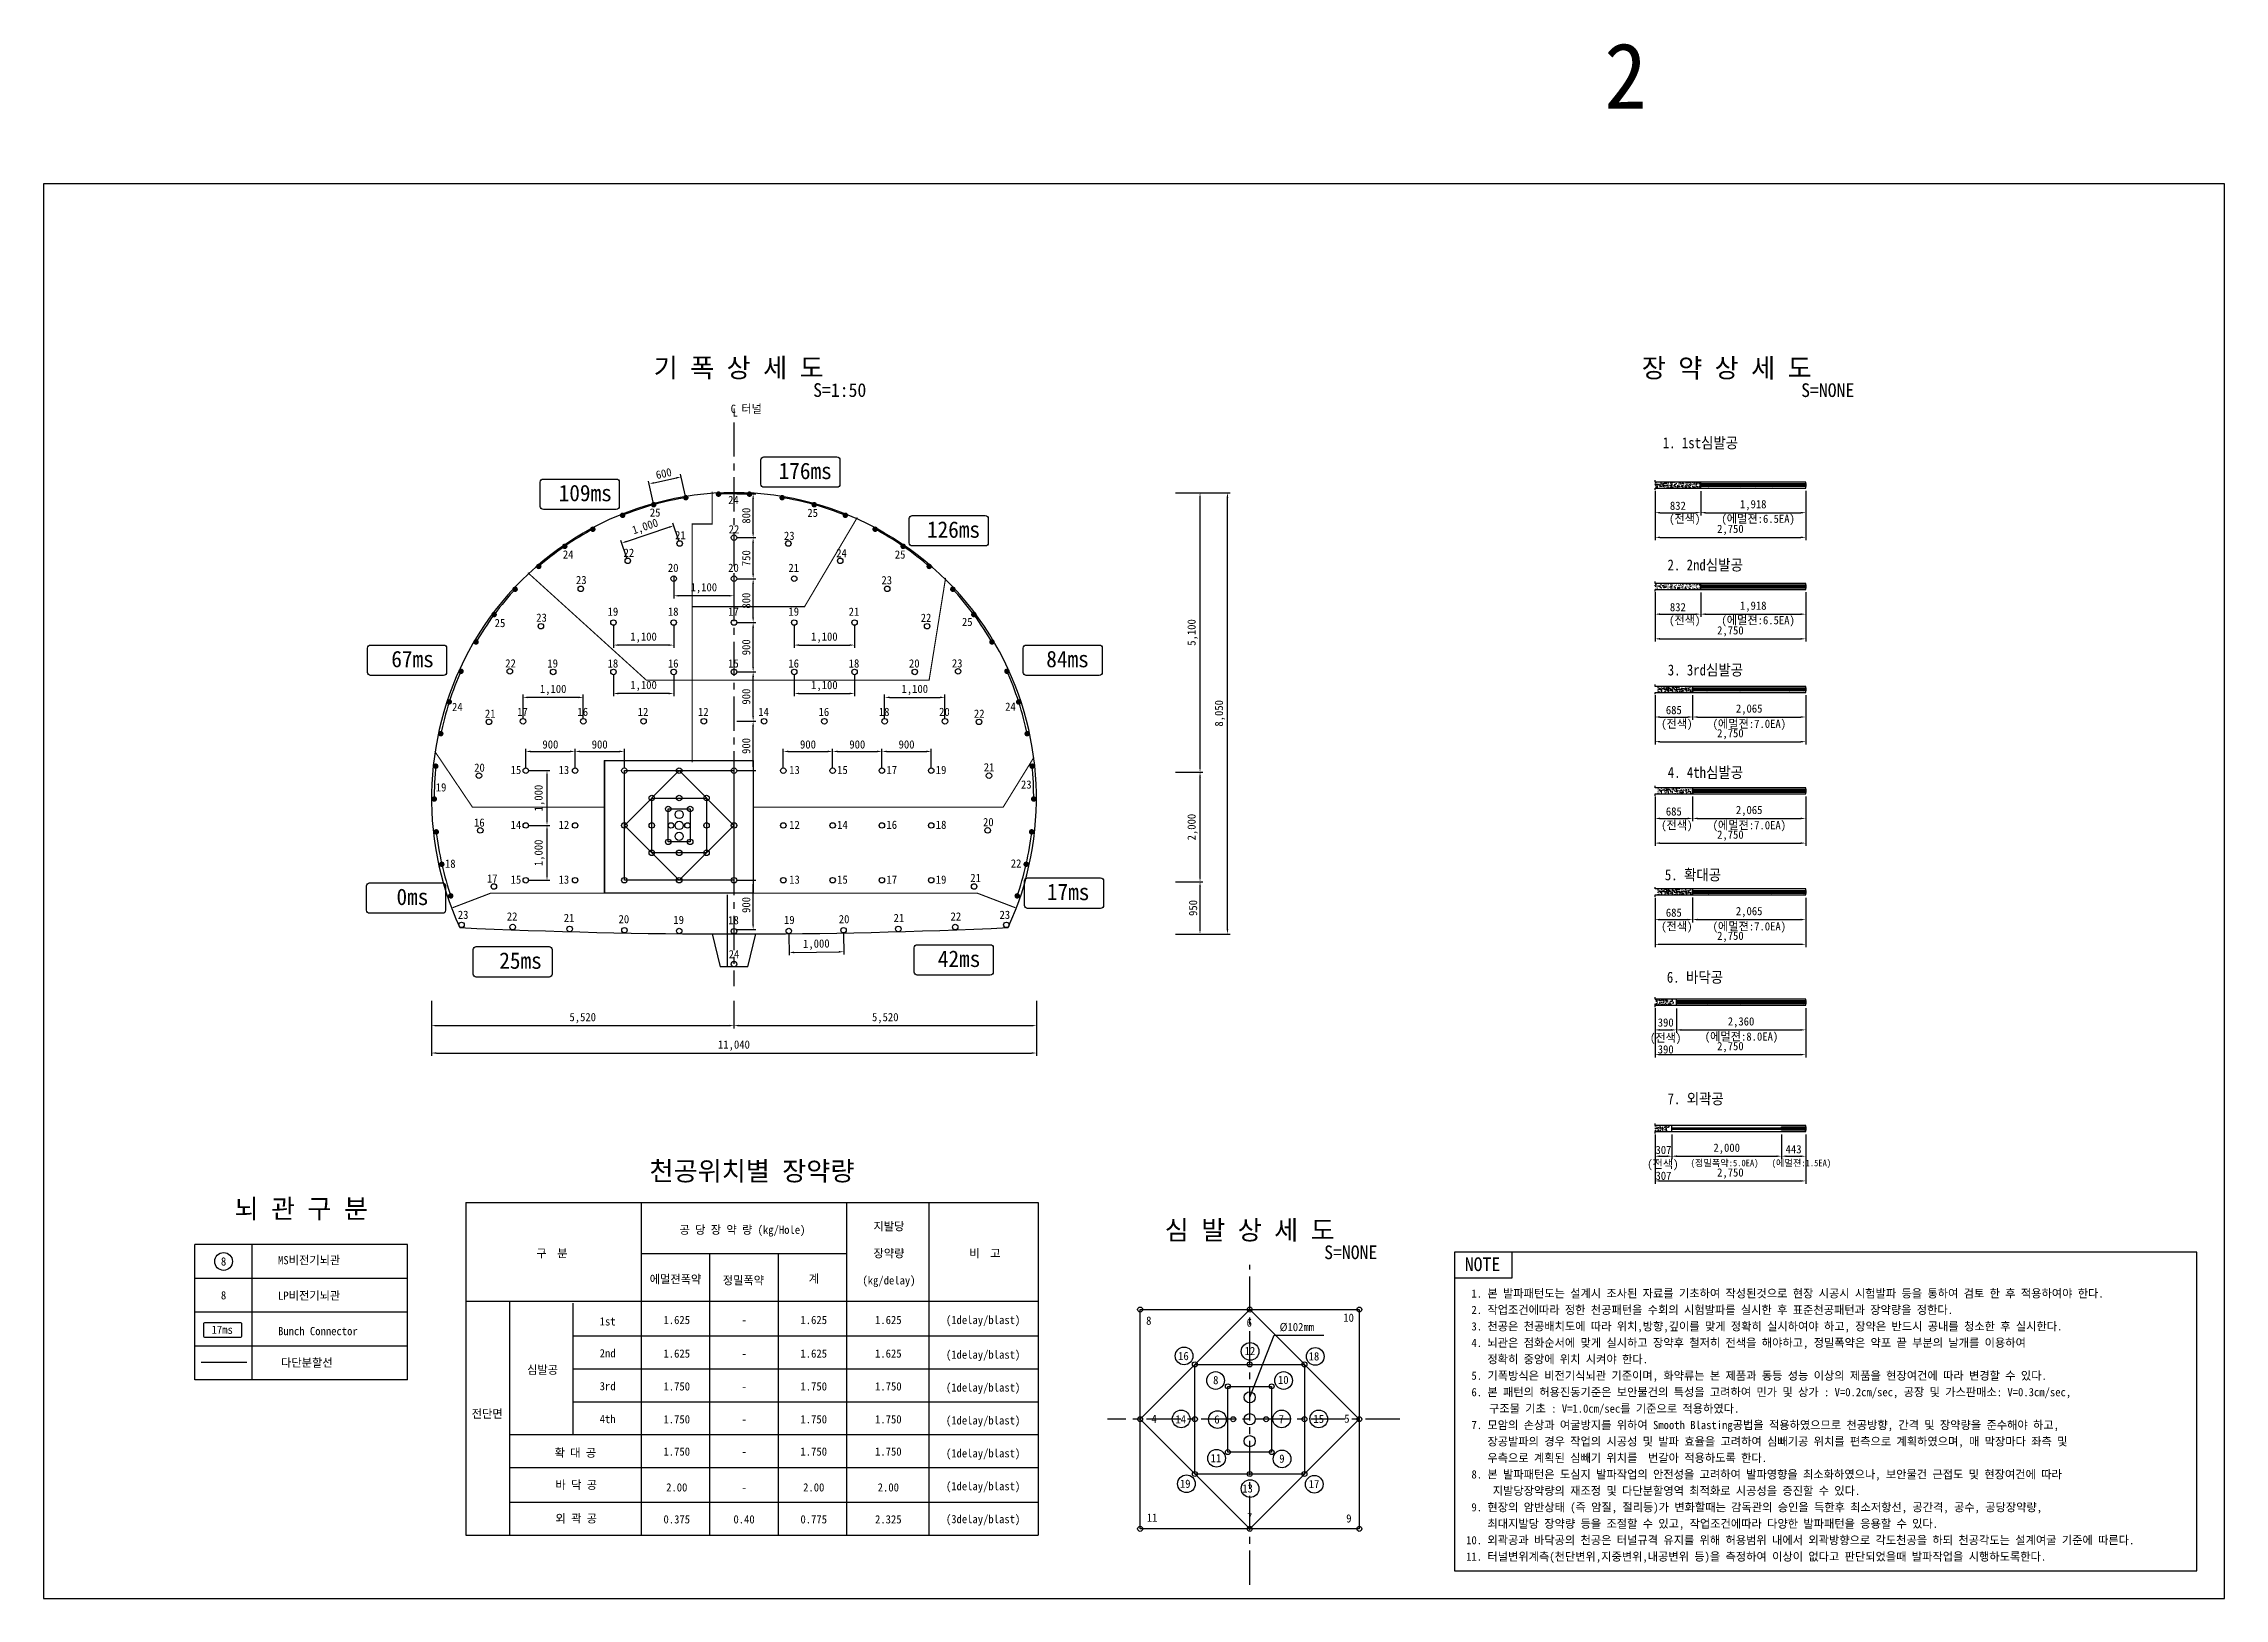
# Model space of a CAD drawing. Header units: millimetres. Extents: x -38550 to 41050, y -545 to 31259.
# Drawn here: x 1250 to 41050, y 2900 to 31259 of the extents above; entities that cross this region are included whole.
import ezdxf
from ezdxf.enums import TextEntityAlignment as Align

# ---------------------------------------------------------------- set-up
doc = ezdxf.new("R2010")
doc.units = ezdxf.units.MM
doc.header["$LTSCALE"] = 500
doc.header["$PDMODE"] = 1
doc.linetypes.add('A-CENTR01', pattern=[2, 1.25, -0.25, 0.25, -0.25])
doc.linetypes.add('A-DASHD01', pattern=[0.75, 0.5, -0.25])
for name, color, linetype in [('CS-BLST', 4, 'Continuous'), ('CS-BLST-HIDL', 2, 'A-DASHD01'), ('CS-BLST-LIN1', 2, 'Continuous'), ('CS-BLST-LIN3', 2, 'Continuous'), ('CS-BLST-PATT', 1, 'Continuous'), ('CS-BLST-TEX1', 6, 'Continuous'), ('CS-BLST-TEX2', 3, 'Continuous'), ('CS-BLST-TEX3', 3, 'Continuous'), ('CS-CNTL', 1, 'A-CENTR01'), ('CS-DIMS', 1, 'Continuous'), ('CS-EXCV', 3, 'E-DIGLN01'), ('CS-LEAL', 1, 'Continuous'), ('CS-MISC', 2, 'Continuous'), ('CS-NOTE', 3, 'Continuous'), ('CS-SYMB', 2, 'Continuous'), ('CS-TABL', 3, 'Continuous'), ('CS-TABL-LIN1', 4, 'Continuous'), ('CS-TABL-LIN2', 1, 'Continuous'), ('CS-TABL-TEX1', 6, 'Continuous'), ('CS-TABL-TEX2', 3, 'Continuous'), ('CS-TEX1', 6, 'Continuous'), ('CS-TEX3', 6, 'Continuous'), ('CS-TEXT', 3, 'Continuous'), ('CX-PAPR', 2, 'Continuous')]:
    doc.layers.add(name, color=color, linetype=linetype)
doc.styles.get("Standard").update_dxf_attribs({"font": ''})
doc.styles.add('굴림체', font='')
doc.styles.get('Standard').set_extended_font_data('GulimChe')
doc.styles.get('굴림체').set_extended_font_data('GulimChe')
doc.linetypes.add('E-DIGLN01', pattern='A,0.9,-0.2,[19,kscals.shx,S=0.1,R=180,X=0,Y=0],0.9', length=2)
doc.dimstyles.new('DIM-50', dxfattribs={"dimscale": 50, "dimtxt": 3, "dimasz": 2, "dimexe": 1, "dimexo": 1, "dimgap": 1.25, "dimtad": 1, "dimdec": 0, "dimzin": 0, "dimdsep": 46, "dimlunit": 6, "dimtxsty": '굴림체', "dimcen": 0, "dimclrd": 1, "dimclre": 1, "dimclrt": 3, "dimaunit": 1, "dimadec": 3, "dimazin": 0, "dimtfac": 1, "dimtdec": 0, "dimtmove": 2, "dimatfit": 3, "dimfxl": 1, "dimtolj": 1, "dimtzin": 0, "dimarcsym": 0})
doc.dimstyles.new('DIM01-50', dxfattribs={"dimscale": 50, "dimtxt": 3, "dimasz": 1.8, "dimexe": 1, "dimexo": 1, "dimgap": 1, "dimtad": 1, "dimdec": 0, "dimzin": 9, "dimdsep": 46, "dimlunit": 6, "dimtxsty": '굴림체', "dimcen": 2.5, "dimclrt": 3, "dimadec": 4, "dimazin": 0, "dimtfac": 1, "dimtdec": 0, "dimtmove": 2, "dimatfit": 3, "dimfxl": 1, "dimtolj": 1, "dimtzin": 0, "dimarcsym": 0})
pattern_1 = [(50, (-258394, 34506.69), (91.092334, -7.969543), [9.525, -104.775]), (355, (-258394, 34506.69), (-17.621413, 95.52832), [7.62, -83.82]), (100.451, (-258386.41, 34506.025), (73.47125, 87.558344), [8.095, -89.045]), (46.1842, (-258394, 34532.09), (135.53952, -21.021164), [14.2875, -157.1625]), (96.6356, (-258382.7, 34530.34), (118.70212, 123.71278), [12.1425, -133.5675]), (351.184, (-258394, 34532.09), (118.7023, 123.71256), [11.43, -125.73]), (21, (-258381.3, 34525.74), (75.80744, -51.13276), [9.525, -104.775]), (326, (-258381.3, 34525.74), (30.901014, 92.093983), [7.62, -83.82]), (71.4514, (-258374.98, 34521.48), (106.708245, 40.96143), [8.095, -89.045]), (37.5, (-258394, 34506.69), (1.5443016, 42.2775194), [0, -82.804, 0, -85.09, 0, -84.1375]), (7.5, (-258394, 34506.69), (33.409831, 50.0902874), [0, -48.514, 0, -80.899, 0, -32.0675]), (327.5, (-258422.32, 34506.69), (67.7952976, -2.864372), [0, -31.75, 0, -99.06, 0, -131.445]), (317.5, (-258435.02, 34506.69), (74.064591, 12.713246), [0, -41.275, 0, -65.786, 0, -93.345])]

msp = doc.modelspace()

# ---------------------------------------------------------------- texts
at = {"layer": 'CS-BLST-TEX1', "style": '굴림체'}
for s, p in [(' 176ms', (15051.9, 23465.7)), ('  109ms', (10941, 23061.9)), (' 126ms', (17758.9, 22395.8)), ('  67ms', (7789.5, 20034)), (' 84ms', (19839.7, 20034)), ('  17ms', (19754.1, 15786)), ('  0ms', (7787, 15696.6)), ('  25ms', (9759.7, 14533.3)), ('  42ms', (17764.2, 14567.2))]:
    msp.add_text(s, height=300, dxfattribs=at).set_placement(p, align=Align.MIDDLE_CENTER)
at = {"layer": 'CS-BLST-TEX2', "style": '굴림체'}
for s, rotation, p in [('25', 360, (12410.7, 22705.2)), ('24', 360, (13839.1, 22935)), ('21', 360, (12871.1, 22292.2)), ('22', 360, (13850.5, 22400.6)), ('23', 360, (14858.3, 22281.1)), ('24', 360, (10823.2, 21940.9)), ('22', 360, (11931.2, 21972.7)), ('24', 360, (15812.8, 21966.4)), ('23', 360, (11062.9, 21474.7)), ('20', 360, (12739.9, 21697.3)), ('20', 360, (13839.9, 21697.3)), ('21', 360, (14939.9, 21697.3, 0)), ('23', 360, (16637.8, 21471.5)), ('25', 360, (9579, 20689.9)), ('23', 360, (10337.6, 20787.5)), ('19', 360, (11639.9, 20897.3, 0)), ('18', 360, (12739.9, 20897.3, 0)), ('17', 360, (13839.9, 20897.3)), ('19', 360, (14939.9, 20897.3, 0)), ('21', 360, (16039.9, 20897.3, 0)), ('22', 360, (17354.1, 20786.5)), ('22', 360, (9771.4, 19955.2)), ('19', 360, (10539.9, 19952.6)), ('18', 360, (11639.9, 19952.6)), ('16', 360, (12739.9, 19952.6, 0)), ('15', 360, (13839.9, 19952.6)), ('16', 360, (14939.9, 19952.6, 0)), ('18', 360, (16039.9, 19952.6, 0)), ('20', 360, (17139.9, 19952.6)), ('23', 360, (17922.8, 19954.5)), ('24', 360, (8800.7, 19159.9)), ('21', 360, (9399.9, 19036.9)), ('17', 360, (9989.9, 19069.4, 0)), ('16', 360, (11089.9, 19069.4)), ('12', 360, (12189.9, 19069.4)), ('12', 360, (13289.9, 19069.4, 0)), ('14', 360, (14389.9, 19069.4)), ('16', 360, (15489.9, 19069.4, 0)), ('18', 360, (16589.9, 19069.4, 0)), ('20', 360, (17689.9, 19069.4)), ('22', 360, (18325.3, 19037.4)), ('20', 360, (9204.6, 18051.6)), ('15', 360, (9869.8, 18009.7)), ('13', 360, (10744.9, 18009.7)), ('13', 359.99954, (14954.1, 18009.7)), ('15', 359.99954, (15829.2, 18009.7)), ('17', 359.99954, (16729.2, 18009.7)), ('19', 359.99954, (17629.2, 18009.7)), ('21', 360, (18505.3, 18059.8)), ('19', 360, (8503.8, 17692.3)), ('16', 360, (9202.7, 17049.9)), ('20', 360, (18491.7, 17058.7)), ('14', 360, (9869.8, 17009.7)), ('12', 360, (10744.9, 17009.7)), ('12', 359.99954, (14954.1, 17009.6)), ('14', 359.99954, (15829.2, 17009.6)), ('16', 359.99954, (16729.2, 17009.6)), ('18', 359.99954, (17629.2, 17009.6)), ('18', 360, (8671.7, 16300.1)), ('17', 360, (9437.1, 16031.2)), ('15', 360, (9869.8, 16009.7)), ('13', 360, (10744.9, 16009.7)), ('13', 359.99954, (14954.1, 16009.6)), ('15', 359.99954, (15829.2, 16009.6)), ('17', 359.99954, (16729.2, 16009.6)), ('19', 359.99954, (17629.2, 16009.6)), ('21', 360, (18258.8, 16041.3)), ('23', 360, (8906.3, 15367.6)), ('22', 360, (9800.4, 15338.3)), ('21', 360, (10839.9, 15311.7)), ('20', 360, (11839.9, 15288.2)), ('19', 360, (12839.9, 15274.1)), ('18', 360, (13839.9, 15269.4)), ('24', 360, (13850, 14649.5))]:
    msp.add_text(s, height=150, rotation=rotation, dxfattribs=at).set_placement(p, align=Align.MIDDLE)
for s, p in [('25', (15285.6, 22699.3)), ('25', (16881.9, 21939.3)), ('25', (18106.7, 20709.9)), ('24', (18894.9, 19164.7)), ('23', (19184.2, 17743.6)), ('22', (18998.3, 16304.7)), ('19', (14859.1, 15274.1)), ('20', (15859.1, 15288.2)), ('21', (16859.1, 15311.7)), ('22', (17898.6, 15338.3)), ('23', (18792.7, 15367.6))]:
    msp.add_text(s, height=150, dxfattribs=at).set_placement(p, align=Align.MIDDLE)
for s, p in [('8', (21419.5, 7890.7)), ('6', (23253, 7855.2)), ('10', (25066.3, 7944.3)), ('16', (22052.4, 7246)), ('12', (23266.6, 7337.7)), ('18', (24434.4, 7240.2)), ('8', (22642.1, 6806.1)), ('10', (23874.3, 6810.6)), ('4', (21517.6, 6099)), ('14', (22002.4, 6090.5)), ('6', (22662.7, 6088.6)), ('7', (23839.1, 6094)), ('15', (24521.3, 6099.5)), ('5', (25035.8, 6104)), ('11', (22645.5, 5382.1)), ('9', (23849.5, 5373.7)), ('19', (22084.1, 4916.2)), ('17', (24436.4, 4910)), ('11', (21481, 4297)), ('7', (23260.4, 4307.1)), ('9', (25071.6, 4283.4))]:
    msp.add_text(s, height=150, rotation=360, dxfattribs=at).set_placement(p, align=Align.CENTER)
msp.add_text('13', height=150, rotation=360, dxfattribs=at).set_placement((23125.2, 4830.9))
at = {"layer": 'CS-BLST-TEX3', "style": '굴림체'}
for s, height, p in [('(전색)', 150, (31201, 22518)), ('(에멀젼:6.5EA)', 150, (32540.3, 22518)), ('(전색)', 150, (31201, 20667.1)), ('(에멀젼:6.5EA)', 150, (32540.3, 20667.1)), ('(전색)', 150, (31057, 18778.5)), ('(에멀젼:7.0EA)', 150, (32380.1, 18778.5)), ('(전색)', 150, (31057, 16928.5)), ('(에멀젼:7.0EA)', 150, (32380.1, 16928.5)), ('(전색)', 150, (31057, 15082.9)), ('(에멀젼:7.0EA)', 150, (32380.1, 15082.9)), ('(전색)', 150, (30852.4, 13051)), ('(에멀젼:8.0EA)', 150, (32237, 13073.6)), ('(전색)', 150, (30802.1, 10746.9)), ('(정밀폭약:5.0EA)', 120, (31927.6, 10781.5)), ('(에멀젼:1.5EA)', 120, (33330.4, 10781.5))]:
    msp.add_text(s, height=height, dxfattribs=at).set_placement(p, align=Align.CENTER)
at = {"layer": 'CS-NOTE', "style": '굴림체'}
for s, height, p in [('NOTE', 250, (27187.3, 8869.9)), (' 1. 본 발파패턴도는 설계시 조사된 자료를 기초하여 작성된것으로 현장 시공시 시험발파 등을 통하여 검토 한 후 적용하여야 한다.', 150, (27211.9, 8386.7)), (' 2. 작업조건에따라 정한 천공패턴을 수회의 시험발파를 실시한 후 표준천공패턴과 장약량을 정한다.', 150, (27211.9, 8086.7)), (' 4. 뇌관은 점화순서에 맞게 실시하고 장약후 철저히 전색을 해야하고, 정밀폭약은 약포 끝 부분의 날개를 이용하여', 150, (27211.9, 7486.7)), (' 3. 천공은 천공배치도에 따라 위치,방향,깊이를 맞게 정확히 실시하여야 하고, 장약은 반드시 공내를 청소한 후 실시한다.', 150, (27211.9, 7786.7)), ('    정확히 중앙에 위치 시켜야 한다.', 150, (27211.9, 7186.7)), (' 5. 기폭방식은 비전기식뇌관 기준이며, 화약류는 본 제품과 동등 성능 이상의 제품을 현장여건에 따라 변경할 수 있다.', 150, (27211.9, 6886.7)), (' 6. 본 패턴의 허용진동기준은 보안물건의 특성을 고려하여 민가 및 상가 : V=0.2cm/sec, 공장 및 가스판매소: V=0.3cm/sec, ', 150, (27211.9, 6586.7)), ('    구조물 기초 : V=1.0cm/sec를 기준으로 적용하였다.', 150, (27241.5, 6286.7)), (' 7. 모암의 손상과 여굴방지를 위하여 Smooth Blasting공법을 적용하였으므로 천공방향, 간격 및 장약량을 준수해야 하고,', 150, (27211.9, 5986.7)), ('    장공발파의 경우 작업의 시공성 및 발파 효율을 고려하여 심빼기공 위치를 편측으로 계획하였으며, 매 막장마다 좌측 및', 150, (27211.9, 5686.7)), (' 8. 본 발파패턴은 도심지 발파작업의 안전성을 고려하여 발파영향을 최소화하였으나, 보안물건 근접도 및 현장여건에 따라', 150, (27211.9, 5086.7)), ('    우측으로 계획된 심빼기 위치를  번갈아 적용하도록 한다.', 150, (27211.9, 5386.7)), ('     지발당장약량의 재조정 및 다단분할영역 최적화로 시공성을 증진할 수 있다.', 150, (27211.9, 4786.7)), (' 9. 현장의 암반상태 (즉 암질, 절리등)가 변화할때는 감독관의 승인을 득한후 최소저항선, 공간격, 공수, 공당장약량,', 150, (27211.9, 4486.7)), ('10. 외곽공과 바닥공의 천공은 터널규격 유지를 위해 허용범위 내에서 외곽방향으로 각도천공을 하되 천공각도는 설계여굴 기준에 따른다.', 150, (27211.9, 3886.7)), ('    최대지발당 장약량 등을 조절할 수 있고, 작업조건에따라 다양한 발파패턴을 응용할 수 있다. ', 150, (27211.9, 4186.7)), ('11. 터널변위계측(천단변위,지중변위,내공변위 등)을 측정하여 이상이 없다고 판단되었을때 발파작업을 시행하도록한다.', 150, (27211.9, 3586.7))]:
    msp.add_text(s, height=height, dxfattribs=at).set_placement(p)
at = {"layer": 'CS-TABL-TEX1'}
for s, p in [('공 당 장 약 량 (kg/Hole)', (14004.4, 9547.9)), ('지발당', (16677.8, 9611.5)), ('구  분', (10526.5, 9118.8)), ('장약량', (16677.8, 9118.8)), ('비  고', (18429.7, 9118.8)), ('에멀젼폭약', (12781.6, 8646.2)), ('정밀폭약', (14021.5, 8626.2)), ('계', (15306.9, 8654.7)), ('(kg/delay)', (16677.8, 8626.2)), ('1st', (11543.7, 7877.7)), ('2nd', (11543.7, 7296.1)), ('심발공', (10356.4, 6994.6)), ('3rd', (11543.7, 6696.1)), ('전단면', (9345.2, 6191.5)), ('4th', (11543.7, 6096.1)), ('확 대 공', (10955.2, 5481.6)), ('바 닥 공', (10970.5, 4895.3)), ('외 곽 공', (10970.5, 4281.7))]:
    msp.add_text(s, height=150, dxfattribs=at).set_placement(p, align=Align.CENTER)
at = {"layer": 'CS-TABL-TEX2', "style": '굴림체'}
for s, p in [('1.625', (12805.2, 7903.3)), ('-', (14033.8, 7903.3)), ('1.625', (15305.2, 7903.3)), ('1.625', (16666.4, 7903.3)), ('(1delay/blast)', (18396.1, 7903.3)), ('1.625', (12805.2, 7290.8)), ('-', (14033.8, 7290.8)), ('1.625', (15305.2, 7290.8)), ('1.625', (16666.4, 7290.8)), ('(1delay/blast)', (18396.1, 7271.7)), ('1.750', (12805.2, 6691.7)), ('1.750', (15305.2, 6691.7)), ('1.750', (16666.4, 6691.7)), ('(1delay/blast)', (18396.1, 6671.7)), ('-', (14033.8, 6691.7)), ('1.750', (12805.2, 6091.7)), ('-', (14033.8, 6091.7)), ('1.750', (15305.2, 6091.7)), ('1.750', (16666.4, 6091.7)), ('(1delay/blast)', (18396.1, 6071.7)), ('1.750', (12805.2, 5503.4)), ('1.750', (15305.2, 5503.4)), ('1.750', (16666.4, 5503.4)), ('(1delay/blast)', (18396.1, 5471.7)), ('-', (14033.8, 5503.4)), ('2.00', (12805.2, 4849.7)), ('-', (14033.8, 4849.7)), ('2.00', (15305.2, 4849.7)), ('2.00', (16666.4, 4849.7)), ('(1delay/blast)', (18396.1, 4871.7)), ('0.375', (12805.2, 4266.8)), ('0.40', (14033.8, 4266.8)), ('0.775', (15305.2, 4266.8)), ('2.325', (16666.4, 4266.8)), ('(3delay/blast)', (18396.1, 4271))]:
    msp.add_text(s, height=150, dxfattribs=at).set_placement(p, align=Align.CENTER)
msp.add_text('Ø102mm', height=150, dxfattribs=at).set_placement((23807.4, 7774.2))
at = {"layer": 'CS-TEX1', "style": '굴림체'}
for s, p in [('기 폭 상 세 도', (13935.1, 25349.6)), ('장 약 상 세 도', (31966.7, 25347.5)), ('천공위치별 장약량', (14177.9, 10698.6)), ('뇌 관 구 분', (5952.4, 10011.9)), ('심 발 상 세 도', (23261.9, 9621.9))]:
    msp.add_text(s, height=350, dxfattribs=at).set_placement(p, align=Align.MIDDLE)
at = {"layer": 'CS-TEX3', "style": '굴림체', "width": 0.9}
for s, p in [('1. 1st심발공', (31487.6, 23878)), ('2. 2nd심발공', (31574.9, 21649.8)), ('3. 3rd심발공', (31579.2, 19733.9)), ('4. 4th심발공', (31579.2, 17866.1)), ('5. 확대공', (31351.9, 15997.9)), ('6. 바닥공', (31388, 14130)), ('7. 외곽공', (31401.3, 11913.4))]:
    msp.add_text(s, height=200, dxfattribs=at).set_placement(p, align=Align.CENTER)
at = {"layer": 'CS-TEXT', "style": '굴림체'}
for s, height, p in [('C 터널', 150, (13788.2, 24522.8)), ('S=1:50', 250, (15294.6, 24814.8)), ('S=NONE', 250, (33326.2, 24812.8)), ('L', 150, (13825.6, 24455.3)), ('MS비전기뇌관', 150, (5528.5, 8992.9)), ('S=NONE', 250, (24621.4, 9087.2)), ('LP비전기뇌관', 150, (5528.6, 8346.2)), ('Bunch Connector', 150, (5528.6, 7700.3))]:
    msp.add_text(s, height=height, dxfattribs=at).set_placement(p)
for p in [(4534.5, 9045.8), (4534.5, 8428.3)]:
    msp.add_text('8', height=150, dxfattribs=at).set_placement(p, align=Align.MIDDLE_CENTER)
msp.add_text('17ms', height=150, dxfattribs=at).set_placement((4509, 7798.9), align=Align.MIDDLE)
msp.add_text('다단분할선', height=150, dxfattribs=at).set_placement((6053.9, 7123.8), align=Align.CENTER)
at = {"layer": 'CX-PAPR', "style": '굴림체'}
msp.add_text('2', height=1200, dxfattribs=at).set_placement((30120.5, 29711.7), align=Align.BOTTOM_CENTER)

# ---------------------------------------------------------------- blocks, each defined once
blk = doc.blocks.new('*D31')
at = {"layer": 'CS-DIMS', "color": 0, "lineweight": -2, "ltscale": 30, "transparency": 16777216}
for p, q in [((30659, 23103), (30659, 22203)), ((33409, 23103), (33409, 22203)), ((30749, 22253), (33319, 22253))]:
    blk.add_line(p, q, dxfattribs=at)
at = {"layer": 'CS-DIMS', "color": 0, "ltscale": 30, "transparency": 16777216}
for points in [[(30749, 22268), (30749, 22238), (30659, 22253)], [(33319, 22268), (33319, 22238), (33409, 22253)]]:
    blk.add_solid(points, dxfattribs=at)
at = {"layer": 'Defpoints', "color": 0, "ltscale": 30, "transparency": 16777216}
for p in [(30659, 23153), (33409, 23153), (33409, 22253)]:
    blk.add_point(p, dxfattribs=at)
at = {"layer": 'CS-DIMS', "color": 3, "ltscale": 30, "transparency": 16777216, "insert": (32034, 22389), "char_height": 150, "attachment_point": 5, "style": '굴림체'}
blk.add_mtext('\\A1;2,750', dxfattribs=at)
blk = doc.blocks.new('*D32')
at = {"layer": 'CS-DIMS', "color": 0, "lineweight": -2, "ltscale": 30, "transparency": 16777216}
for p, q in [((30659, 23103), (30659, 22653)), ((31492, 23096), (31492, 22653)), ((30749, 22703), (31402, 22703))]:
    blk.add_line(p, q, dxfattribs=at)
at = {"layer": 'CS-DIMS', "color": 0, "ltscale": 30, "transparency": 16777216}
for points in [[(30749, 22718), (30749, 22688), (30659, 22703)], [(31402, 22718), (31402, 22688), (31492, 22703)]]:
    blk.add_solid(points, dxfattribs=at)
at = {"layer": 'Defpoints', "color": 0, "ltscale": 30, "transparency": 16777216}
for p in [(30659, 23153), (31492, 23146), (31492, 22703)]:
    blk.add_point(p, dxfattribs=at)
at = {"layer": 'CS-DIMS', "color": 3, "ltscale": 30, "transparency": 16777216, "insert": (31076, 22829), "char_height": 150, "attachment_point": 5, "style": '굴림체'}
blk.add_mtext('\\A1;832', dxfattribs=at)
blk = doc.blocks.new('*D33')
at = {"layer": 'CS-DIMS', "color": 0, "lineweight": -2, "ltscale": 30, "transparency": 16777216}
for p, q in [((31492, 23096), (31492, 22653)), ((33409, 23103), (33409, 22653)), ((31582, 22703), (33319, 22703))]:
    blk.add_line(p, q, dxfattribs=at)
at = {"layer": 'CS-DIMS', "color": 0, "ltscale": 30, "transparency": 16777216}
for points in [[(31582, 22718), (31582, 22688), (31492, 22703)], [(33319, 22718), (33319, 22688), (33409, 22703)]]:
    blk.add_solid(points, dxfattribs=at)
at = {"layer": 'Defpoints', "color": 0, "ltscale": 30, "transparency": 16777216}
for p in [(31492, 23146), (33409, 23153), (33409, 22703)]:
    blk.add_point(p, dxfattribs=at)
at = {"layer": 'CS-DIMS', "color": 3, "ltscale": 30, "transparency": 16777216, "insert": (32451, 22839), "char_height": 150, "attachment_point": 5, "style": '굴림체'}
blk.add_mtext('\\A1;1,918', dxfattribs=at)
blk = doc.blocks.new('*D34')
at = {"layer": 'CS-DIMS', "color": 0, "lineweight": -2, "ltscale": 30, "transparency": 16777216}
for p, q in [((30659, 19376), (30659, 18476)), ((33409, 19376), (33409, 18476)), ((30749, 18526), (33319, 18526))]:
    blk.add_line(p, q, dxfattribs=at)
at = {"layer": 'CS-DIMS', "color": 0, "ltscale": 30, "transparency": 16777216}
for points in [[(30749, 18541), (30749, 18511), (30659, 18526)], [(33319, 18541), (33319, 18511), (33409, 18526)]]:
    blk.add_solid(points, dxfattribs=at)
at = {"layer": 'Defpoints', "color": 0, "ltscale": 30, "transparency": 16777216}
for p in [(30659, 19426), (33409, 19426), (33409, 18526)]:
    blk.add_point(p, dxfattribs=at)
at = {"layer": 'CS-DIMS', "color": 3, "ltscale": 30, "transparency": 16777216, "insert": (32034, 18662), "char_height": 150, "attachment_point": 5, "style": '굴림체'}
blk.add_mtext('\\A1;2,750', dxfattribs=at)
blk = doc.blocks.new('*D35')
at = {"layer": 'CS-DIMS', "color": 0, "lineweight": -2, "ltscale": 30, "transparency": 16777216}
for p, q in [((30659, 19376), (30659, 18926)), ((31344, 19369), (31344, 18926)), ((30749, 18976), (31254, 18976))]:
    blk.add_line(p, q, dxfattribs=at)
at = {"layer": 'CS-DIMS', "color": 0, "ltscale": 30, "transparency": 16777216}
for points in [[(30749, 18991), (30749, 18961), (30659, 18976)], [(31254, 18991), (31254, 18961), (31344, 18976)]]:
    blk.add_solid(points, dxfattribs=at)
at = {"layer": 'Defpoints', "color": 0, "ltscale": 30, "transparency": 16777216}
for p in [(30659, 19426), (31344, 19419), (31344, 18976)]:
    blk.add_point(p, dxfattribs=at)
at = {"layer": 'CS-DIMS', "color": 3, "ltscale": 30, "transparency": 16777216, "insert": (31002, 19102), "char_height": 150, "attachment_point": 5, "style": '굴림체'}
blk.add_mtext('\\A1;685', dxfattribs=at)
blk = doc.blocks.new('*D36')
at = {"layer": 'CS-DIMS', "color": 0, "lineweight": -2, "ltscale": 30, "transparency": 16777216}
for p, q in [((30659, 19376), (30659, 18926)), ((31345, 19376), (31345, 18926)), ((30749, 18976), (31255, 18976))]:
    blk.add_line(p, q, dxfattribs=at)
at = {"layer": 'CS-DIMS', "color": 0, "ltscale": 30, "transparency": 16777216}
for points in [[(30749, 18991), (30749, 18961), (30659, 18976)], [(31255, 18991), (31255, 18961), (31345, 18976)]]:
    blk.add_solid(points, dxfattribs=at)
at = {"layer": 'Defpoints', "color": 0, "ltscale": 30, "transparency": 16777216}
for p in [(30659, 19426), (31345, 19426), (31345, 18976)]:
    blk.add_point(p, dxfattribs=at)
at = {"layer": 'CS-DIMS', "color": 3, "ltscale": 30, "transparency": 16777216, "insert": (31002, 19103), "char_height": 150, "attachment_point": 5, "style": '굴림체'}
blk.add_mtext('\\A1;685', dxfattribs=at)
blk = doc.blocks.new('*D37')
at = {"layer": 'CS-DIMS', "color": 0, "lineweight": -2, "ltscale": 30, "transparency": 16777216}
for p, q in [((31345, 19376), (31345, 18926)), ((33409, 19376), (33409, 18926)), ((31435, 18976), (33319, 18976))]:
    blk.add_line(p, q, dxfattribs=at)
at = {"layer": 'CS-DIMS', "color": 0, "ltscale": 30, "transparency": 16777216}
for points in [[(31435, 18991), (31435, 18961), (31345, 18976)], [(33319, 18991), (33319, 18961), (33409, 18976)]]:
    blk.add_solid(points, dxfattribs=at)
at = {"layer": 'Defpoints', "color": 0, "ltscale": 30, "transparency": 16777216}
for p in [(31345, 19426), (33409, 19426), (33409, 18976)]:
    blk.add_point(p, dxfattribs=at)
at = {"layer": 'CS-DIMS', "color": 3, "ltscale": 30, "transparency": 16777216, "insert": (32377, 19112), "char_height": 150, "attachment_point": 5, "style": '굴림체'}
blk.add_mtext('\\A1;2,065', dxfattribs=at)
blk = doc.blocks.new('*D38')
at = {"layer": 'CS-DIMS', "color": 0, "lineweight": -2, "ltscale": 30, "transparency": 16777216}
for p, q in [((30659, 13668), (30659, 12768)), ((33409, 13668), (33409, 12768)), ((30749, 12818), (33319, 12818))]:
    blk.add_line(p, q, dxfattribs=at)
at = {"layer": 'CS-DIMS', "color": 0, "ltscale": 30, "transparency": 16777216}
for points in [[(30749, 12833), (30749, 12803), (30659, 12818)], [(33319, 12833), (33319, 12803), (33409, 12818)]]:
    blk.add_solid(points, dxfattribs=at)
at = {"layer": 'Defpoints', "color": 0, "ltscale": 30, "transparency": 16777216}
for p in [(30659, 13718), (33409, 13718), (33409, 12818)]:
    blk.add_point(p, dxfattribs=at)
at = {"layer": 'CS-DIMS', "color": 3, "ltscale": 30, "transparency": 16777216, "insert": (32034, 12954), "char_height": 150, "attachment_point": 5, "style": '굴림체'}
blk.add_mtext('\\A1;2,750', dxfattribs=at)
blk = doc.blocks.new('*D39')
at = {"layer": 'CS-DIMS', "color": 0, "lineweight": -2, "ltscale": 30, "transparency": 16777216}
for p, q in [((30659, 13668), (30659, 13218)), ((31049, 13662), (31049, 13218)), ((30749, 13268), (30959, 13268))]:
    blk.add_line(p, q, dxfattribs=at)
at = {"layer": 'CS-DIMS', "color": 0, "ltscale": 30, "transparency": 16777216}
for points in [[(30749, 13283), (30749, 13253), (30659, 13268)], [(30959, 13283), (30959, 13253), (31049, 13268)]]:
    blk.add_solid(points, dxfattribs=at)
at = {"layer": 'Defpoints', "color": 0, "ltscale": 30, "transparency": 16777216}
for p in [(30659, 13718), (31049, 13712), (31049, 13268)]:
    blk.add_point(p, dxfattribs=at)
at = {"layer": 'CS-DIMS', "color": 3, "ltscale": 30, "transparency": 16777216, "insert": (30854, 12913), "char_height": 150, "attachment_point": 5, "style": '굴림체'}
blk.add_mtext('\\A1;390', dxfattribs=at)
blk = doc.blocks.new('*D40')
at = {"layer": 'CS-DIMS', "color": 0, "lineweight": -2, "ltscale": 30, "transparency": 16777216}
for p, q in [((30659, 13668), (30659, 13219)), ((31049, 13662), (31049, 13219)), ((30749, 13269), (30959, 13269))]:
    blk.add_line(p, q, dxfattribs=at)
at = {"layer": 'CS-DIMS', "color": 0, "ltscale": 30, "transparency": 16777216}
for points in [[(30749, 13284), (30749, 13254), (30659, 13269)], [(30959, 13284), (30959, 13254), (31049, 13269)]]:
    blk.add_solid(points, dxfattribs=at)
at = {"layer": 'Defpoints', "color": 0, "ltscale": 30, "transparency": 16777216}
for p in [(30659, 13718), (31049, 13712), (31049, 13269)]:
    blk.add_point(p, dxfattribs=at)
at = {"layer": 'CS-DIMS', "color": 3, "ltscale": 30, "transparency": 16777216, "insert": (30854, 13403), "char_height": 150, "attachment_point": 5, "style": '굴림체'}
blk.add_mtext('\\A1;390', dxfattribs=at)
blk = doc.blocks.new('*D41')
at = {"layer": 'CS-DIMS', "color": 0, "lineweight": -2, "ltscale": 30, "transparency": 16777216}
for p, q in [((31049, 13662), (31049, 13219)), ((33409, 13668), (33409, 13219)), ((31139, 13269), (33319, 13269))]:
    blk.add_line(p, q, dxfattribs=at)
at = {"layer": 'CS-DIMS', "color": 0, "ltscale": 30, "transparency": 16777216}
for points in [[(31139, 13284), (31139, 13254), (31049, 13269)], [(33319, 13284), (33319, 13254), (33409, 13269)]]:
    blk.add_solid(points, dxfattribs=at)
at = {"layer": 'Defpoints', "color": 0, "ltscale": 30, "transparency": 16777216}
for p in [(31049, 13712), (33409, 13718), (33409, 13269)]:
    blk.add_point(p, dxfattribs=at)
at = {"layer": 'CS-DIMS', "color": 3, "ltscale": 30, "transparency": 16777216, "insert": (32229, 13405), "char_height": 150, "attachment_point": 5, "style": '굴림체'}
blk.add_mtext('\\A1;2,360', dxfattribs=at)
blk = doc.blocks.new('*D42')
at = {"layer": 'CS-DIMS', "color": 0, "lineweight": -2, "ltscale": 30, "transparency": 16777216}
for p, q in [((30659, 11364), (30659, 10464)), ((33409, 11364), (33409, 10464)), ((30749, 10514), (33319, 10514))]:
    blk.add_line(p, q, dxfattribs=at)
at = {"layer": 'CS-DIMS', "color": 0, "ltscale": 30, "transparency": 16777216}
for points in [[(30749, 10529), (30749, 10499), (30659, 10514)], [(33319, 10529), (33319, 10499), (33409, 10514)]]:
    blk.add_solid(points, dxfattribs=at)
at = {"layer": 'Defpoints', "color": 0, "ltscale": 30, "transparency": 16777216}
for p in [(30659, 11414), (33409, 11414), (33409, 10514)]:
    blk.add_point(p, dxfattribs=at)
at = {"layer": 'CS-DIMS', "color": 3, "ltscale": 30, "transparency": 16777216, "insert": (32034, 10650), "char_height": 150, "attachment_point": 5, "style": '굴림체'}
blk.add_mtext('\\A1;2,750', dxfattribs=at)
blk = doc.blocks.new('*D43')
at = {"layer": 'CS-DIMS', "color": 0, "lineweight": -2, "ltscale": 30, "transparency": 16777216}
for p, q in [((30659, 11364), (30659, 10914)), ((30967, 11364), (30967, 10914)), ((30749, 10964), (30877, 10964))]:
    blk.add_line(p, q, dxfattribs=at)
at = {"layer": 'CS-DIMS', "color": 0, "ltscale": 30, "transparency": 16777216}
for points in [[(30749, 10979), (30749, 10949), (30659, 10964)], [(30877, 10979), (30877, 10949), (30967, 10964)]]:
    blk.add_solid(points, dxfattribs=at)
at = {"layer": 'Defpoints', "color": 0, "ltscale": 30, "transparency": 16777216}
for p in [(30659, 11414), (30967, 11414), (30967, 10964)]:
    blk.add_point(p, dxfattribs=at)
at = {"layer": 'CS-DIMS', "color": 3, "ltscale": 30, "transparency": 16777216, "insert": (30813, 10608), "char_height": 150, "attachment_point": 5, "style": '굴림체'}
blk.add_mtext('\\A1;307', dxfattribs=at)
blk = doc.blocks.new('*D44')
at = {"layer": 'CS-DIMS', "color": 0, "lineweight": -2, "ltscale": 30, "transparency": 16777216}
for p, q in [((30659, 11364), (30659, 10915)), ((30967, 11364), (30967, 10915)), ((30749, 10965), (30877, 10965))]:
    blk.add_line(p, q, dxfattribs=at)
at = {"layer": 'CS-DIMS', "color": 0, "ltscale": 30, "transparency": 16777216}
for points in [[(30749, 10980), (30749, 10950), (30659, 10965)], [(30877, 10980), (30877, 10950), (30967, 10965)]]:
    blk.add_solid(points, dxfattribs=at)
at = {"layer": 'Defpoints', "color": 0, "ltscale": 30, "transparency": 16777216}
for p in [(30659, 11414), (30967, 11414), (30967, 10965)]:
    blk.add_point(p, dxfattribs=at)
at = {"layer": 'CS-DIMS', "color": 3, "ltscale": 30, "transparency": 16777216, "insert": (30813, 11079), "char_height": 150, "attachment_point": 5, "style": '굴림체'}
blk.add_mtext('\\A1;307', dxfattribs=at)
blk = doc.blocks.new('*D45')
at = {"layer": 'CS-DIMS', "color": 0, "lineweight": -2, "ltscale": 30, "transparency": 16777216}
for p, q in [((30967, 11364), (30967, 10915)), ((32967, 11364), (32967, 10915)), ((31057, 10965), (32877, 10965))]:
    blk.add_line(p, q, dxfattribs=at)
at = {"layer": 'CS-DIMS', "color": 0, "ltscale": 30, "transparency": 16777216}
for points in [[(31057, 10980), (31057, 10950), (30967, 10965)], [(32877, 10980), (32877, 10950), (32967, 10965)]]:
    blk.add_solid(points, dxfattribs=at)
at = {"layer": 'Defpoints', "color": 0, "ltscale": 30, "transparency": 16777216}
for p in [(30967, 11414), (32967, 11414), (32967, 10965)]:
    blk.add_point(p, dxfattribs=at)
at = {"layer": 'CS-DIMS', "color": 3, "ltscale": 30, "transparency": 16777216, "insert": (31967, 11101), "char_height": 150, "attachment_point": 5, "style": '굴림체'}
blk.add_mtext('\\A1;2,000', dxfattribs=at)
blk = doc.blocks.new('*D46')
at = {"layer": 'CS-DIMS', "color": 0, "lineweight": -2, "ltscale": 30, "transparency": 16777216}
for p, q in [((32967, 11364), (32967, 10915)), ((33409, 11364), (33409, 10915)), ((33057, 10965), (33319, 10965))]:
    blk.add_line(p, q, dxfattribs=at)
at = {"layer": 'CS-DIMS', "color": 0, "ltscale": 30, "transparency": 16777216}
for points in [[(33057, 10980), (33057, 10950), (32967, 10965)], [(33319, 10980), (33319, 10950), (33409, 10965)]]:
    blk.add_solid(points, dxfattribs=at)
at = {"layer": 'Defpoints', "color": 0, "ltscale": 30, "transparency": 16777216}
for p in [(32967, 11414), (33409, 11414), (33409, 10965)]:
    blk.add_point(p, dxfattribs=at)
at = {"layer": 'CS-DIMS', "color": 3, "ltscale": 30, "transparency": 16777216, "insert": (33188, 11091), "char_height": 150, "attachment_point": 5, "style": '굴림체'}
blk.add_mtext('\\A1;443', dxfattribs=at)
blk = doc.blocks.new('뉴마이트')
at = {"layer": 'CS-BLST-PATT'}
h = blk.add_hatch(dxfattribs=at)
h.set_pattern_fill('ANSI31', color=256, scale=5.824581, style=0)
h.set_pattern_definition([(45, (-765876.779, 225267.89), (-13.0765565, 13.0765565), [])])
h.paths.add_polyline_path([(0, 29), (0, -29), (295, -29), (295, 29)])
at = {"layer": 'CS-TABL'}
blk.add_lwpolyline([(0, 29), (295, 29), (295, -29), (0, -29)], close=True, dxfattribs=at)
blk = doc.blocks.new('*D47')
at = {"layer": 'CS-DIMS', "color": 0, "lineweight": -2, "ltscale": 30, "transparency": 16777216}
for p, q in [((30659, 17526), (30659, 16626)), ((33409, 17526), (33409, 16626)), ((30749, 16676), (33319, 16676))]:
    blk.add_line(p, q, dxfattribs=at)
at = {"layer": 'CS-DIMS', "color": 0, "ltscale": 30, "transparency": 16777216}
for points in [[(30749, 16691), (30749, 16661), (30659, 16676)], [(33319, 16691), (33319, 16661), (33409, 16676)]]:
    blk.add_solid(points, dxfattribs=at)
at = {"layer": 'Defpoints', "color": 0, "ltscale": 30, "transparency": 16777216}
for p in [(30659, 17576), (33409, 17576), (33409, 16676)]:
    blk.add_point(p, dxfattribs=at)
at = {"layer": 'CS-DIMS', "color": 3, "ltscale": 30, "transparency": 16777216, "insert": (32034, 16812), "char_height": 150, "attachment_point": 5, "style": '굴림체'}
blk.add_mtext('\\A1;2,750', dxfattribs=at)
blk = doc.blocks.new('*D48')
at = {"layer": 'CS-DIMS', "color": 0, "lineweight": -2, "ltscale": 30, "transparency": 16777216}
for p, q in [((30659, 17526), (30659, 17076)), ((31344, 17519), (31344, 17076)), ((30749, 17126), (31254, 17126))]:
    blk.add_line(p, q, dxfattribs=at)
at = {"layer": 'CS-DIMS', "color": 0, "ltscale": 30, "transparency": 16777216}
for points in [[(30749, 17141), (30749, 17111), (30659, 17126)], [(31254, 17141), (31254, 17111), (31344, 17126)]]:
    blk.add_solid(points, dxfattribs=at)
at = {"layer": 'Defpoints', "color": 0, "ltscale": 30, "transparency": 16777216}
for p in [(30659, 17576), (31344, 17569), (31344, 17126)]:
    blk.add_point(p, dxfattribs=at)
at = {"layer": 'CS-DIMS', "color": 3, "ltscale": 30, "transparency": 16777216, "insert": (31002, 17252), "char_height": 150, "attachment_point": 5, "style": '굴림체'}
blk.add_mtext('\\A1;685', dxfattribs=at)
blk = doc.blocks.new('*D49')
at = {"layer": 'CS-DIMS', "color": 0, "lineweight": -2, "ltscale": 30, "transparency": 16777216}
for p, q in [((30659, 17526), (30659, 17076)), ((31345, 17526), (31345, 17076)), ((30749, 17126), (31255, 17126))]:
    blk.add_line(p, q, dxfattribs=at)
at = {"layer": 'CS-DIMS', "color": 0, "ltscale": 30, "transparency": 16777216}
for points in [[(30749, 17141), (30749, 17111), (30659, 17126)], [(31255, 17141), (31255, 17111), (31345, 17126)]]:
    blk.add_solid(points, dxfattribs=at)
at = {"layer": 'Defpoints', "color": 0, "ltscale": 30, "transparency": 16777216}
for p in [(30659, 17576), (31345, 17576), (31345, 17126)]:
    blk.add_point(p, dxfattribs=at)
at = {"layer": 'CS-DIMS', "color": 3, "ltscale": 30, "transparency": 16777216, "insert": (31002, 17253), "char_height": 150, "attachment_point": 5, "style": '굴림체'}
blk.add_mtext('\\A1;685', dxfattribs=at)
blk = doc.blocks.new('*D50')
at = {"layer": 'CS-DIMS', "color": 0, "lineweight": -2, "ltscale": 30, "transparency": 16777216}
for p, q in [((31345, 17526), (31345, 17076)), ((33409, 17526), (33409, 17076)), ((31435, 17126), (33319, 17126))]:
    blk.add_line(p, q, dxfattribs=at)
at = {"layer": 'CS-DIMS', "color": 0, "ltscale": 30, "transparency": 16777216}
for points in [[(31435, 17141), (31435, 17111), (31345, 17126)], [(33319, 17141), (33319, 17111), (33409, 17126)]]:
    blk.add_solid(points, dxfattribs=at)
at = {"layer": 'Defpoints', "color": 0, "ltscale": 30, "transparency": 16777216}
for p in [(31345, 17576), (33409, 17576), (33409, 17126)]:
    blk.add_point(p, dxfattribs=at)
at = {"layer": 'CS-DIMS', "color": 3, "ltscale": 30, "transparency": 16777216, "insert": (32377, 17262), "char_height": 150, "attachment_point": 5, "style": '굴림체'}
blk.add_mtext('\\A1;2,065', dxfattribs=at)
blk = doc.blocks.new('*D51')
at = {"layer": 'CS-DIMS', "color": 0, "lineweight": -2, "ltscale": 30, "transparency": 16777216}
for p, q in [((30659, 15680), (30659, 14780)), ((33409, 15680), (33409, 14780)), ((30749, 14830), (33319, 14830))]:
    blk.add_line(p, q, dxfattribs=at)
at = {"layer": 'CS-DIMS', "color": 0, "ltscale": 30, "transparency": 16777216}
for points in [[(30749, 14845), (30749, 14815), (30659, 14830)], [(33319, 14845), (33319, 14815), (33409, 14830)]]:
    blk.add_solid(points, dxfattribs=at)
at = {"layer": 'Defpoints', "color": 0, "ltscale": 30, "transparency": 16777216}
for p in [(30659, 15730), (33409, 15730), (33409, 14830)]:
    blk.add_point(p, dxfattribs=at)
at = {"layer": 'CS-DIMS', "color": 3, "ltscale": 30, "transparency": 16777216, "insert": (32034, 14966), "char_height": 150, "attachment_point": 5, "style": '굴림체'}
blk.add_mtext('\\A1;2,750', dxfattribs=at)
blk = doc.blocks.new('*D52')
at = {"layer": 'CS-DIMS', "color": 0, "lineweight": -2, "ltscale": 30, "transparency": 16777216}
for p, q in [((30659, 15680), (30659, 15230)), ((31344, 15673), (31344, 15230)), ((30749, 15280), (31254, 15280))]:
    blk.add_line(p, q, dxfattribs=at)
at = {"layer": 'CS-DIMS', "color": 0, "ltscale": 30, "transparency": 16777216}
for points in [[(30749, 15295), (30749, 15265), (30659, 15280)], [(31254, 15295), (31254, 15265), (31344, 15280)]]:
    blk.add_solid(points, dxfattribs=at)
at = {"layer": 'Defpoints', "color": 0, "ltscale": 30, "transparency": 16777216}
for p in [(30659, 15730), (31344, 15723), (31344, 15280)]:
    blk.add_point(p, dxfattribs=at)
at = {"layer": 'CS-DIMS', "color": 3, "ltscale": 30, "transparency": 16777216, "insert": (31002, 15407), "char_height": 150, "attachment_point": 5, "style": '굴림체'}
blk.add_mtext('\\A1;685', dxfattribs=at)
blk = doc.blocks.new('*D53')
at = {"layer": 'CS-DIMS', "color": 0, "lineweight": -2, "ltscale": 30, "transparency": 16777216}
for p, q in [((30659, 15680), (30659, 15231)), ((31345, 15681), (31345, 15231)), ((30749, 15281), (31255, 15281))]:
    blk.add_line(p, q, dxfattribs=at)
at = {"layer": 'CS-DIMS', "color": 0, "ltscale": 30, "transparency": 16777216}
for points in [[(30749, 15296), (30749, 15266), (30659, 15281)], [(31255, 15296), (31255, 15266), (31345, 15281)]]:
    blk.add_solid(points, dxfattribs=at)
at = {"layer": 'Defpoints', "color": 0, "ltscale": 30, "transparency": 16777216}
for p in [(30659, 15730), (31345, 15731), (31345, 15281)]:
    blk.add_point(p, dxfattribs=at)
at = {"layer": 'CS-DIMS', "color": 3, "ltscale": 30, "transparency": 16777216, "insert": (31002, 15407), "char_height": 150, "attachment_point": 5, "style": '굴림체'}
blk.add_mtext('\\A1;685', dxfattribs=at)
blk = doc.blocks.new('*D54')
at = {"layer": 'CS-DIMS', "color": 0, "lineweight": -2, "ltscale": 30, "transparency": 16777216}
for p, q in [((31345, 15681), (31345, 15231)), ((33409, 15680), (33409, 15231)), ((31435, 15281), (33319, 15281))]:
    blk.add_line(p, q, dxfattribs=at)
at = {"layer": 'CS-DIMS', "color": 0, "ltscale": 30, "transparency": 16777216}
for points in [[(31435, 15296), (31435, 15266), (31345, 15281)], [(33319, 15296), (33319, 15266), (33409, 15281)]]:
    blk.add_solid(points, dxfattribs=at)
at = {"layer": 'Defpoints', "color": 0, "ltscale": 30, "transparency": 16777216}
for p in [(31345, 15731), (33409, 15730), (33409, 15281)]:
    blk.add_point(p, dxfattribs=at)
at = {"layer": 'CS-DIMS', "color": 3, "ltscale": 30, "transparency": 16777216, "insert": (32377, 15417), "char_height": 150, "attachment_point": 5, "style": '굴림체'}
blk.add_mtext('\\A1;2,065', dxfattribs=at)
blk = doc.blocks.new('*D55')
at = {"layer": 'CS-DIMS', "color": 0, "lineweight": -2, "ltscale": 30, "transparency": 16777216}
for p, q in [((30659, 21252), (30659, 20352)), ((33409, 21252), (33409, 20352)), ((30749, 20402), (33319, 20402))]:
    blk.add_line(p, q, dxfattribs=at)
at = {"layer": 'CS-DIMS', "color": 0, "ltscale": 30, "transparency": 16777216}
for points in [[(30749, 20417), (30749, 20387), (30659, 20402)], [(33319, 20417), (33319, 20387), (33409, 20402)]]:
    blk.add_solid(points, dxfattribs=at)
at = {"layer": 'Defpoints', "color": 0, "ltscale": 30, "transparency": 16777216}
for p in [(30659, 21302), (33409, 21302), (33409, 20402)]:
    blk.add_point(p, dxfattribs=at)
at = {"layer": 'CS-DIMS', "color": 3, "ltscale": 30, "transparency": 16777216, "insert": (32034, 20538), "char_height": 150, "attachment_point": 5, "style": '굴림체'}
blk.add_mtext('\\A1;2,750', dxfattribs=at)
blk = doc.blocks.new('*D56')
at = {"layer": 'CS-DIMS', "color": 0, "lineweight": -2, "ltscale": 30, "transparency": 16777216}
for p, q in [((30659, 21252), (30659, 20802)), ((31492, 21245), (31492, 20802)), ((30749, 20852), (31402, 20852))]:
    blk.add_line(p, q, dxfattribs=at)
at = {"layer": 'CS-DIMS', "color": 0, "ltscale": 30, "transparency": 16777216}
for points in [[(30749, 20867), (30749, 20837), (30659, 20852)], [(31402, 20867), (31402, 20837), (31492, 20852)]]:
    blk.add_solid(points, dxfattribs=at)
at = {"layer": 'Defpoints', "color": 0, "ltscale": 30, "transparency": 16777216}
for p in [(30659, 21302), (31492, 21295), (31492, 20852)]:
    blk.add_point(p, dxfattribs=at)
at = {"layer": 'CS-DIMS', "color": 3, "ltscale": 30, "transparency": 16777216, "insert": (31076, 20979), "char_height": 150, "attachment_point": 5, "style": '굴림체'}
blk.add_mtext('\\A1;832', dxfattribs=at)
blk = doc.blocks.new('*D57')
at = {"layer": 'CS-DIMS', "color": 0, "lineweight": -2, "ltscale": 30, "transparency": 16777216}
for p, q in [((31492, 21245), (31492, 20802)), ((33409, 21252), (33409, 20802)), ((31582, 20852), (33319, 20852))]:
    blk.add_line(p, q, dxfattribs=at)
at = {"layer": 'CS-DIMS', "color": 0, "ltscale": 30, "transparency": 16777216}
for points in [[(31582, 20867), (31582, 20837), (31492, 20852)], [(33319, 20867), (33319, 20837), (33409, 20852)]]:
    blk.add_solid(points, dxfattribs=at)
at = {"layer": 'Defpoints', "color": 0, "ltscale": 30, "transparency": 16777216}
for p in [(31492, 21295), (33409, 21302), (33409, 20852)]:
    blk.add_point(p, dxfattribs=at)
at = {"layer": 'CS-DIMS', "color": 3, "ltscale": 30, "transparency": 16777216, "insert": (32451, 20988), "char_height": 150, "attachment_point": 5, "style": '굴림체'}
blk.add_mtext('\\A1;1,918', dxfattribs=at)
blk = doc.blocks.new('*D4')
at = {"layer": 'CS-DIMS', "color": 0, "lineweight": -2, "transparency": 16777216}
for p, q in [((8329, 13797), (8329, 13297)), ((13849, 13797), (13849, 13297)), ((8419, 13347), (13759, 13347))]:
    blk.add_line(p, q, dxfattribs=at)
at = {"layer": 'CS-DIMS', "color": 0, "transparency": 16777216}
for points in [[(8419, 13362), (8419, 13332), (8329, 13347)], [(13759, 13362), (13759, 13332), (13849, 13347)]]:
    blk.add_solid(points, dxfattribs=at)
at = {"layer": 'Defpoints', "color": 0, "transparency": 16777216}
for p in [(8329, 13847), (13849, 13847), (13849, 13347)]:
    blk.add_point(p, dxfattribs=at)
at = {"layer": 'CS-DIMS', "color": 3, "transparency": 16777216, "insert": (11089, 13483), "char_height": 150, "attachment_point": 5, "style": '굴림체'}
blk.add_mtext('\\A1;5,520', dxfattribs=at)
blk = doc.blocks.new('*D5')
at = {"layer": 'CS-DIMS', "color": 0, "lineweight": -2, "transparency": 16777216}
for p, q in [((13849, 13797), (13849, 13297)), ((19370, 13797), (19370, 13297)), ((13939, 13347), (19280, 13347))]:
    blk.add_line(p, q, dxfattribs=at)
at = {"layer": 'CS-DIMS', "color": 0, "transparency": 16777216}
for points in [[(13939, 13362), (13939, 13332), (13849, 13347)], [(19280, 13362), (19280, 13332), (19370, 13347)]]:
    blk.add_solid(points, dxfattribs=at)
at = {"layer": 'Defpoints', "color": 0, "transparency": 16777216}
for p in [(13849, 13847), (19370, 13847), (19370, 13347)]:
    blk.add_point(p, dxfattribs=at)
at = {"layer": 'CS-DIMS', "color": 3, "transparency": 16777216, "insert": (16610, 13483), "char_height": 150, "attachment_point": 5, "style": '굴림체'}
blk.add_mtext('\\A1;5,520', dxfattribs=at)
blk = doc.blocks.new('*D6')
at = {"layer": 'CS-DIMS', "color": 0, "lineweight": -2, "transparency": 16777216}
for p, q in [((8329, 13297), (8329, 12797)), ((19370, 13297), (19370, 12797)), ((8419, 12847), (19280, 12847))]:
    blk.add_line(p, q, dxfattribs=at)
at = {"layer": 'CS-DIMS', "color": 0, "transparency": 16777216}
for points in [[(8419, 12862), (8419, 12832), (8329, 12847)], [(19280, 12862), (19280, 12832), (19370, 12847)]]:
    blk.add_solid(points, dxfattribs=at)
at = {"layer": 'Defpoints', "color": 0, "transparency": 16777216}
for p in [(8329, 13347), (19370, 13347), (19370, 12847)]:
    blk.add_point(p, dxfattribs=at)
at = {"layer": 'CS-DIMS', "color": 3, "transparency": 16777216, "insert": (13849, 12983), "char_height": 150, "attachment_point": 5, "style": '굴림체'}
blk.add_mtext('\\A1;11,040', dxfattribs=at)
blk = doc.blocks.new('*D7')
at = {"layer": 'CS-DIMS', "color": 0, "lineweight": -2, "transparency": 16777216}
for p, q in [((13899, 15998), (14249, 15998)), ((14199, 15188), (14199, 15908)), ((13899, 15098), (14249, 15098))]:
    blk.add_line(p, q, dxfattribs=at)
at = {"layer": 'CS-DIMS', "color": 0, "transparency": 16777216}
for points in [[(14184, 15908), (14214, 15908), (14199, 15998)], [(14184, 15188), (14214, 15188), (14199, 15098)]]:
    blk.add_solid(points, dxfattribs=at)
at = {"layer": 'Defpoints', "color": 0, "transparency": 16777216}
for p in [(13849, 15998), (14199, 15998), (13849, 15098)]:
    blk.add_point(p, dxfattribs=at)
at = {"layer": 'CS-DIMS', "color": 3, "transparency": 16777216, "insert": (14073, 15548), "char_height": 150, "attachment_point": 5, "rotation": 90, "style": '굴림체'}
blk.add_mtext('\\A1;900', dxfattribs=at)
blk = doc.blocks.new('*D8')
at = {"layer": 'CS-DIMS', "color": 0, "lineweight": -2, "transparency": 16777216}
for p, q in [((13899, 18898), (14249, 18898)), ((14199, 18088), (14199, 18808)), ((13899, 17998), (14249, 17998))]:
    blk.add_line(p, q, dxfattribs=at)
at = {"layer": 'CS-DIMS', "color": 0, "transparency": 16777216}
for points in [[(14184, 18808), (14214, 18808), (14199, 18898)], [(14184, 18088), (14214, 18088), (14199, 17998)]]:
    blk.add_solid(points, dxfattribs=at)
at = {"layer": 'Defpoints', "color": 0, "transparency": 16777216}
for p in [(13849, 18898), (14199, 18898), (13849, 17998)]:
    blk.add_point(p, dxfattribs=at)
at = {"layer": 'CS-DIMS', "color": 3, "transparency": 16777216, "insert": (14073, 18448), "char_height": 150, "attachment_point": 5, "rotation": 90, "style": '굴림체'}
blk.add_mtext('\\A1;900', dxfattribs=at)
blk = doc.blocks.new('*D9')
at = {"layer": 'CS-DIMS', "color": 0, "lineweight": -2, "transparency": 16777216}
for p, q in [((13899, 19798), (14249, 19798)), ((14199, 18988), (14199, 19708)), ((13899, 18898), (14249, 18898))]:
    blk.add_line(p, q, dxfattribs=at)
at = {"layer": 'CS-DIMS', "color": 0, "transparency": 16777216}
for points in [[(14184, 19708), (14214, 19708), (14199, 19798)], [(14184, 18988), (14214, 18988), (14199, 18898)]]:
    blk.add_solid(points, dxfattribs=at)
at = {"layer": 'Defpoints', "color": 0, "transparency": 16777216}
for p in [(13849, 19798), (14199, 19798), (13849, 18898)]:
    blk.add_point(p, dxfattribs=at)
at = {"layer": 'CS-DIMS', "color": 3, "transparency": 16777216, "insert": (14073, 19348), "char_height": 150, "attachment_point": 5, "rotation": 90, "style": '굴림체'}
blk.add_mtext('\\A1;900', dxfattribs=at)
blk = doc.blocks.new('*D10')
at = {"layer": 'CS-DIMS', "color": 0, "lineweight": -2, "transparency": 16777216}
for p, q in [((13899, 20698), (14249, 20698)), ((14199, 19888), (14199, 20608)), ((13899, 19798), (14249, 19798))]:
    blk.add_line(p, q, dxfattribs=at)
at = {"layer": 'CS-DIMS', "color": 0, "transparency": 16777216}
for points in [[(14184, 20608), (14214, 20608), (14199, 20698)], [(14184, 19888), (14214, 19888), (14199, 19798)]]:
    blk.add_solid(points, dxfattribs=at)
at = {"layer": 'Defpoints', "color": 0, "transparency": 16777216}
for p in [(13849, 20698), (14199, 20698), (13849, 19798)]:
    blk.add_point(p, dxfattribs=at)
at = {"layer": 'CS-DIMS', "color": 3, "transparency": 16777216, "insert": (14073, 20248), "char_height": 150, "attachment_point": 5, "rotation": 90, "style": '굴림체'}
blk.add_mtext('\\A1;900', dxfattribs=at)
blk = doc.blocks.new('*D11')
at = {"layer": 'CS-DIMS', "color": 0, "lineweight": -2, "transparency": 16777216}
for p, q in [((11649, 19748), (11649, 19355)), ((12749, 19748), (12749, 19355)), ((12659, 19405), (11739, 19405))]:
    blk.add_line(p, q, dxfattribs=at)
at = {"layer": 'CS-DIMS', "color": 0, "transparency": 16777216}
for points in [[(11739, 19420), (11739, 19390), (11649, 19405)], [(12659, 19420), (12659, 19390), (12749, 19405)]]:
    blk.add_solid(points, dxfattribs=at)
at = {"layer": 'Defpoints', "color": 0, "transparency": 16777216}
for p in [(11649, 19798), (12749, 19798, 0), (11649, 19405)]:
    blk.add_point(p, dxfattribs=at)
at = {"layer": 'CS-DIMS', "color": 3, "transparency": 16777216, "insert": (12199, 19541), "char_height": 150, "attachment_point": 5, "style": '굴림체'}
blk.add_mtext('\\A1;1,100', dxfattribs=at)
blk = doc.blocks.new('*D12')
at = {"layer": 'CS-DIMS', "color": 0, "lineweight": -2, "transparency": 16777216}
for p, q in [((11649, 20648), (11649, 20238)), ((12749, 20648), (12749, 20238)), ((12659, 20288), (11739, 20288))]:
    blk.add_line(p, q, dxfattribs=at)
at = {"layer": 'CS-DIMS', "color": 0, "transparency": 16777216}
for points in [[(11739, 20303), (11739, 20273), (11649, 20288)], [(12659, 20303), (12659, 20273), (12749, 20288)]]:
    blk.add_solid(points, dxfattribs=at)
at = {"layer": 'Defpoints', "color": 0, "transparency": 16777216}
for p in [(11649, 20698), (12749, 20698, 0), (11649, 20288)]:
    blk.add_point(p, dxfattribs=at)
at = {"layer": 'CS-DIMS', "color": 3, "transparency": 16777216, "insert": (12199, 20424), "char_height": 150, "attachment_point": 5, "style": '굴림체'}
blk.add_mtext('\\A1;1,100', dxfattribs=at)
blk = doc.blocks.new('*D13')
at = {"layer": 'CS-DIMS', "color": 0, "lineweight": -2, "transparency": 16777216}
for p, q in [((10050, 18048), (10050, 18398)), ((10140, 18348), (10859, 18348)), ((10949, 18049), (10949, 18398))]:
    blk.add_line(p, q, dxfattribs=at)
at = {"layer": 'CS-DIMS', "color": 0, "transparency": 16777216}
for points in [[(10140, 18363), (10140, 18333), (10050, 18348)], [(10859, 18363), (10859, 18333), (10949, 18348)]]:
    blk.add_solid(points, dxfattribs=at)
at = {"layer": 'Defpoints', "color": 0, "transparency": 16777216}
for p in [(10949, 18348), (10050, 17998), (10949, 17999)]:
    blk.add_point(p, dxfattribs=at)
at = {"layer": 'CS-DIMS', "color": 3, "transparency": 16777216, "insert": (10499, 18475), "char_height": 150, "attachment_point": 5, "style": '굴림체'}
blk.add_mtext('\\A1;900', dxfattribs=at)
blk = doc.blocks.new('*D14')
at = {"layer": 'CS-DIMS', "color": 0, "lineweight": -2, "transparency": 16777216}
for p, q in [((10100, 16998), (10487, 16998)), ((10437, 16088), (10437, 16908)), ((10100, 15998), (10487, 15998))]:
    blk.add_line(p, q, dxfattribs=at)
at = {"layer": 'CS-DIMS', "color": 0, "transparency": 16777216}
for points in [[(10422, 16908), (10452, 16908), (10437, 16998)], [(10422, 16088), (10452, 16088), (10437, 15998)]]:
    blk.add_solid(points, dxfattribs=at)
at = {"layer": 'Defpoints', "color": 0, "transparency": 16777216}
for p in [(10050, 16998), (10437, 16998), (10050, 15998)]:
    blk.add_point(p, dxfattribs=at)
at = {"layer": 'CS-DIMS', "color": 3, "transparency": 16777216, "insert": (10301, 16498), "char_height": 150, "attachment_point": 5, "rotation": 90, "style": '굴림체'}
blk.add_mtext('\\A1;1,000', dxfattribs=at)
blk = doc.blocks.new('*D15')
at = {"layer": 'CS-DIMS', "color": 0, "lineweight": -2, "transparency": 16777216}
for p, q in [((10100, 17998), (10487, 17998)), ((10437, 17088), (10437, 17908)), ((10100, 16998), (10487, 16998))]:
    blk.add_line(p, q, dxfattribs=at)
at = {"layer": 'CS-DIMS', "color": 0, "transparency": 16777216}
for points in [[(10422, 17908), (10452, 17908), (10437, 17998)], [(10422, 17088), (10452, 17088), (10437, 16998)]]:
    blk.add_solid(points, dxfattribs=at)
at = {"layer": 'Defpoints', "color": 0, "transparency": 16777216}
for p in [(10050, 17998), (10437, 17998), (10050, 16998)]:
    blk.add_point(p, dxfattribs=at)
at = {"layer": 'CS-DIMS', "color": 3, "transparency": 16777216, "insert": (10301, 17498), "char_height": 150, "attachment_point": 5, "rotation": 90, "style": '굴림체'}
blk.add_mtext('\\A1;1,000', dxfattribs=at)
blk = doc.blocks.new('*D16')
at = {"layer": 'CS-DIMS', "color": 0, "lineweight": -2, "transparency": 16777216}
for p, q in [((13899, 21498), (14249, 21498)), ((14199, 20788), (14199, 21408)), ((13899, 20698), (14249, 20698))]:
    blk.add_line(p, q, dxfattribs=at)
at = {"layer": 'CS-DIMS', "color": 0, "transparency": 16777216}
for points in [[(14184, 21408), (14214, 21408), (14199, 21498)], [(14184, 20788), (14214, 20788), (14199, 20698)]]:
    blk.add_solid(points, dxfattribs=at)
at = {"layer": 'Defpoints', "color": 0, "transparency": 16777216}
for p in [(13849, 21498, 0), (14199, 21498), (13849, 20698)]:
    blk.add_point(p, dxfattribs=at)
at = {"layer": 'CS-DIMS', "color": 3, "transparency": 16777216, "insert": (14073, 21098), "char_height": 150, "attachment_point": 5, "rotation": 90, "style": '굴림체'}
blk.add_mtext('\\A1;800', dxfattribs=at)
blk = doc.blocks.new('*D17')
at = {"layer": 'CS-DIMS', "color": 0, "lineweight": -2, "transparency": 16777216}
for p, q in [((13899, 23048), (14249, 23048)), ((14199, 22338), (14199, 22958)), ((13899, 22248), (14249, 22248))]:
    blk.add_line(p, q, dxfattribs=at)
at = {"layer": 'CS-DIMS', "color": 0, "transparency": 16777216}
for points in [[(14184, 22958), (14214, 22958), (14199, 23048)], [(14184, 22338), (14214, 22338), (14199, 22248)]]:
    blk.add_solid(points, dxfattribs=at)
at = {"layer": 'Defpoints', "color": 0, "transparency": 16777216}
for p in [(13849, 23048), (14199, 23048), (13849, 22248)]:
    blk.add_point(p, dxfattribs=at)
at = {"layer": 'CS-DIMS', "color": 3, "transparency": 16777216, "insert": (14073, 22648), "char_height": 150, "attachment_point": 5, "rotation": 90, "style": '굴림체'}
blk.add_mtext('\\A1;800', dxfattribs=at)
blk = doc.blocks.new('*D18')
at = {"layer": 'CS-DIMS', "color": 0, "lineweight": -2, "transparency": 16777216}
for p, q in [((13899, 22248), (14249, 22248)), ((14199, 21588), (14199, 22158)), ((13899, 21498), (14249, 21498))]:
    blk.add_line(p, q, dxfattribs=at)
at = {"layer": 'CS-DIMS', "color": 0, "transparency": 16777216}
for points in [[(14184, 22158), (14214, 22158), (14199, 22248)], [(14184, 21588), (14214, 21588), (14199, 21498)]]:
    blk.add_solid(points, dxfattribs=at)
at = {"layer": 'Defpoints', "color": 0, "transparency": 16777216}
for p in [(13849, 22248), (14199, 22248), (13849, 21498)]:
    blk.add_point(p, dxfattribs=at)
at = {"layer": 'CS-DIMS', "color": 3, "transparency": 16777216, "insert": (14073, 21873), "char_height": 150, "attachment_point": 5, "rotation": 90, "style": '굴림체'}
blk.add_mtext('\\A1;750', dxfattribs=at)
blk = doc.blocks.new('*D19')
at = {"layer": 'CS-DIMS', "color": 0, "lineweight": -2, "transparency": 16777216}
for p, q in [((9999, 18948), (9999, 19384)), ((11009, 19334), (10089, 19334)), ((11099, 18948), (11099, 19384))]:
    blk.add_line(p, q, dxfattribs=at)
at = {"layer": 'CS-DIMS', "color": 0, "transparency": 16777216}
for points in [[(10089, 19349), (10089, 19319), (9999, 19334)], [(11009, 19349), (11009, 19319), (11099, 19334)]]:
    blk.add_solid(points, dxfattribs=at)
at = {"layer": 'Defpoints', "color": 0, "transparency": 16777216}
for p in [(9999, 19334), (9999, 18898), (11099, 18898, 0)]:
    blk.add_point(p, dxfattribs=at)
at = {"layer": 'CS-DIMS', "color": 3, "transparency": 16777216, "insert": (10549, 19470), "char_height": 150, "attachment_point": 5, "style": '굴림체'}
blk.add_mtext('\\A1;1,100', dxfattribs=at)
blk = doc.blocks.new('*D20')
at = {"layer": 'CS-DIMS', "color": 0, "lineweight": -2, "transparency": 16777216}
for p, q in [((10950, 18048), (10950, 18398)), ((11040, 18348), (11759, 18348)), ((11849, 18049), (11849, 18398))]:
    blk.add_line(p, q, dxfattribs=at)
at = {"layer": 'CS-DIMS', "color": 0, "transparency": 16777216}
for points in [[(11040, 18363), (11040, 18333), (10950, 18348)], [(11759, 18363), (11759, 18333), (11849, 18348)]]:
    blk.add_solid(points, dxfattribs=at)
at = {"layer": 'Defpoints', "color": 0, "transparency": 16777216}
for p in [(11849, 18348), (10950, 17998), (11849, 17999)]:
    blk.add_point(p, dxfattribs=at)
at = {"layer": 'CS-DIMS', "color": 3, "transparency": 16777216, "insert": (11399, 18475), "char_height": 150, "attachment_point": 5, "style": '굴림체'}
blk.add_mtext('\\A1;900', dxfattribs=at)
blk = doc.blocks.new('*D21')
at = {"layer": 'CS-DIMS', "color": 0, "lineweight": -2, "transparency": 16777216}
for p, q in [((14750, 18048), (14750, 18398)), ((14840, 18348), (15559, 18348)), ((15649, 18048), (15649, 18398))]:
    blk.add_line(p, q, dxfattribs=at)
at = {"layer": 'CS-DIMS', "color": 0, "transparency": 16777216}
for points in [[(14840, 18363), (14840, 18333), (14750, 18348)], [(15559, 18363), (15559, 18333), (15649, 18348)]]:
    blk.add_solid(points, dxfattribs=at)
at = {"layer": 'Defpoints', "color": 0, "transparency": 16777216}
for p in [(15649, 18348), (14750, 17998), (15649, 17998)]:
    blk.add_point(p, dxfattribs=at)
at = {"layer": 'CS-DIMS', "color": 3, "transparency": 16777216, "insert": (15200, 18475), "char_height": 150, "attachment_point": 5, "style": '굴림체'}
blk.add_mtext('\\A1;900', dxfattribs=at)
blk = doc.blocks.new('*D22')
at = {"layer": 'CS-DIMS', "color": 0, "lineweight": -2, "transparency": 16777216}
for p, q in [((15650, 18048), (15650, 18398)), ((15740, 18348), (16459, 18348)), ((16549, 18048), (16549, 18398))]:
    blk.add_line(p, q, dxfattribs=at)
at = {"layer": 'CS-DIMS', "color": 0, "transparency": 16777216}
for points in [[(15740, 18363), (15740, 18333), (15650, 18348)], [(16459, 18363), (16459, 18333), (16549, 18348)]]:
    blk.add_solid(points, dxfattribs=at)
at = {"layer": 'Defpoints', "color": 0, "transparency": 16777216}
for p in [(16549, 18348), (15650, 17998), (16549, 17998)]:
    blk.add_point(p, dxfattribs=at)
at = {"layer": 'CS-DIMS', "color": 3, "transparency": 16777216, "insert": (16100, 18475), "char_height": 150, "attachment_point": 5, "style": '굴림체'}
blk.add_mtext('\\A1;900', dxfattribs=at)
blk = doc.blocks.new('*D23')
at = {"layer": 'CS-DIMS', "color": 0, "lineweight": -2, "transparency": 16777216}
for p, q in [((16549, 18048), (16549, 18398)), ((16639, 18348), (17359, 18348)), ((17449, 18048), (17449, 18398))]:
    blk.add_line(p, q, dxfattribs=at)
at = {"layer": 'CS-DIMS', "color": 0, "transparency": 16777216}
for points in [[(16639, 18363), (16639, 18333), (16549, 18348)], [(17359, 18363), (17359, 18333), (17449, 18348)]]:
    blk.add_solid(points, dxfattribs=at)
at = {"layer": 'Defpoints', "color": 0, "transparency": 16777216}
for p in [(17449, 18348), (16549, 17998), (17449, 17998)]:
    blk.add_point(p, dxfattribs=at)
at = {"layer": 'CS-DIMS', "color": 3, "transparency": 16777216, "insert": (16999, 18475), "char_height": 150, "attachment_point": 5, "style": '굴림체'}
blk.add_mtext('\\A1;900', dxfattribs=at)
blk = doc.blocks.new('*D24')
at = {"layer": 'CS-DIMS', "color": 0, "lineweight": -2, "transparency": 16777216}
for p, q in [((14949, 19748), (14949, 19355)), ((16049, 19748), (16049, 19355)), ((15039, 19405), (15959, 19405))]:
    blk.add_line(p, q, dxfattribs=at)
at = {"layer": 'CS-DIMS', "color": 0, "transparency": 16777216}
for points in [[(15039, 19420), (15039, 19390), (14949, 19405)], [(15959, 19420), (15959, 19390), (16049, 19405)]]:
    blk.add_solid(points, dxfattribs=at)
at = {"layer": 'Defpoints', "color": 0, "transparency": 16777216}
for p in [(14949, 19798, 0), (16049, 19798), (16049, 19405)]:
    blk.add_point(p, dxfattribs=at)
at = {"layer": 'CS-DIMS', "color": 3, "transparency": 16777216, "insert": (15499, 19541), "char_height": 150, "attachment_point": 5, "rotation": 0.0002, "style": '굴림체'}
blk.add_mtext('\\A1;1,100', dxfattribs=at)
blk = doc.blocks.new('*D25')
at = {"layer": 'CS-DIMS', "color": 0, "lineweight": -2, "transparency": 16777216}
for p, q in [((14949, 20648), (14949, 20238)), ((16049, 20648), (16049, 20238)), ((15039, 20288), (15959, 20288))]:
    blk.add_line(p, q, dxfattribs=at)
at = {"layer": 'CS-DIMS', "color": 0, "transparency": 16777216}
for points in [[(15039, 20303), (15039, 20273), (14949, 20288)], [(15959, 20303), (15959, 20273), (16049, 20288)]]:
    blk.add_solid(points, dxfattribs=at)
at = {"layer": 'Defpoints', "color": 0, "transparency": 16777216}
for p in [(14949, 20698, 0), (16049, 20698), (16049, 20288)]:
    blk.add_point(p, dxfattribs=at)
at = {"layer": 'CS-DIMS', "color": 3, "transparency": 16777216, "insert": (15499, 20424), "char_height": 150, "attachment_point": 5, "rotation": 0.0002, "style": '굴림체'}
blk.add_mtext('\\A1;1,100', dxfattribs=at)
blk = doc.blocks.new('*D26')
at = {"layer": 'CS-DIMS', "color": 0, "lineweight": -2, "transparency": 16777216}
for p, q in [((16599, 18948), (16599, 19384)), ((16689, 19334), (17609, 19334)), ((17699, 18949), (17699, 19384))]:
    blk.add_line(p, q, dxfattribs=at)
at = {"layer": 'CS-DIMS', "color": 0, "transparency": 16777216}
for points in [[(16689, 19349), (16689, 19319), (16599, 19334)], [(17609, 19349), (17609, 19319), (17699, 19334)]]:
    blk.add_solid(points, dxfattribs=at)
at = {"layer": 'Defpoints', "color": 0, "transparency": 16777216}
for p in [(17699, 19334), (16599, 18898, 0), (17699, 18899)]:
    blk.add_point(p, dxfattribs=at)
at = {"layer": 'CS-DIMS', "color": 3, "transparency": 16777216, "insert": (17149, 19470), "char_height": 150, "attachment_point": 5, "rotation": 0.0002, "style": '굴림체'}
blk.add_mtext('\\A1;1,100', dxfattribs=at)
blk = doc.blocks.new('*D27')
at = {"layer": 'CS-DIMS', "color": 0, "lineweight": -2, "transparency": 16777216}
for p, q in [((14850, 15023), (14855, 14631)), ((15850, 15037), (15855, 14645)), ((14945, 14682), (15764, 14693))]:
    blk.add_line(p, q, dxfattribs=at)
at = {"layer": 'CS-DIMS', "color": 0, "transparency": 16777216}
for points in [[(14945, 14697), (14945, 14667), (14855, 14681)], [(15764, 14708), (15765, 14678), (15854, 14695)]]:
    blk.add_solid(points, dxfattribs=at)
at = {"layer": 'Defpoints', "color": 0, "transparency": 16777216}
for p in [(14849, 15073), (15849, 15087), (15854, 14695)]:
    blk.add_point(p, dxfattribs=at)
at = {"layer": 'CS-DIMS', "color": 3, "transparency": 16777216, "insert": (15353, 14824), "char_height": 150, "attachment_point": 5, "rotation": 0.8031, "style": '굴림체'}
blk.add_mtext('\\A1;1,000', dxfattribs=at)
blk = doc.blocks.new('*D28')
at = {"layer": 'CS-DIMS', "color": 0, "lineweight": -2, "transparency": 16777216}
for p, q in [((12374, 22897), (12290, 23278)), ((12389, 23249), (12799, 23339)), ((12960, 23026), (12876, 23407))]:
    blk.add_line(p, q, dxfattribs=at)
at = {"layer": 'CS-DIMS', "color": 0, "transparency": 16777216}
for points in [[(12386, 23263), (12392, 23234), (12301, 23229)], [(12796, 23354), (12802, 23324), (12887, 23358)]]:
    blk.add_solid(points, dxfattribs=at)
at = {"layer": 'Defpoints', "color": 0, "transparency": 16777216}
for p in [(12887, 23358), (12385, 22848), (12970, 22977)]:
    blk.add_point(p, dxfattribs=at)
at = {"layer": 'CS-DIMS', "color": 3, "transparency": 16777216, "insert": (12567, 23418), "char_height": 150, "attachment_point": 5, "rotation": 12.3985, "style": '굴림체'}
blk.add_mtext('\\A1;600', dxfattribs=at)
blk = doc.blocks.new('*D29')
at = {"layer": 'CS-DIMS', "color": 0, "lineweight": -2, "transparency": 16777216}
for p, q in [((11888, 22178), (12663, 22437)), ((12841, 22189), (12733, 22513)), ((11895, 21872), (11786, 22197))]:
    blk.add_line(p, q, dxfattribs=at)
at = {"layer": 'CS-DIMS', "color": 0, "transparency": 16777216}
for points in [[(12659, 22451), (12668, 22423), (12749, 22466)], [(11883, 22192), (11892, 22164), (11802, 22149)]]:
    blk.add_solid(points, dxfattribs=at)
at = {"layer": 'Defpoints', "color": 0, "transparency": 16777216}
for p in [(12749, 22466), (12857, 22141), (11911, 21825)]:
    blk.add_point(p, dxfattribs=at)
at = {"layer": 'CS-DIMS', "color": 3, "transparency": 16777216, "insert": (12232, 22437), "char_height": 150, "attachment_point": 5, "rotation": 18.4826, "style": '굴림체'}
blk.add_mtext('\\A1;1,000', dxfattribs=at)
blk = doc.blocks.new('*D30')
at = {"layer": 'CS-DIMS', "color": 0, "lineweight": -2, "transparency": 16777216}
for p, q in [((12749, 21548), (12749, 21138)), ((13849, 21548), (13849, 21138)), ((13759, 21188), (12839, 21188))]:
    blk.add_line(p, q, dxfattribs=at)
at = {"layer": 'CS-DIMS', "color": 0, "transparency": 16777216}
for points in [[(12839, 21203), (12839, 21173), (12749, 21188)], [(13759, 21203), (13759, 21173), (13849, 21188)]]:
    blk.add_solid(points, dxfattribs=at)
at = {"layer": 'Defpoints', "color": 0, "transparency": 16777216}
for p in [(12749, 21598), (13849, 21598, 0), (12749, 21188)]:
    blk.add_point(p, dxfattribs=at)
at = {"layer": 'CS-DIMS', "color": 3, "transparency": 16777216, "insert": (13299, 21324), "char_height": 150, "attachment_point": 5, "style": '굴림체'}
blk.add_mtext('\\A1;1,100', dxfattribs=at)
blk = doc.blocks.new('*D58')
at = {"layer": 'CS-DIMS', "color": 0, "lineweight": -2, "transparency": 16777216}
for p, q in [((21905, 15968), (22405, 15968)), ((22355, 15108), (22355, 15878)), ((21905, 15018), (22405, 15018))]:
    blk.add_line(p, q, dxfattribs=at)
at = {"layer": 'CS-DIMS', "color": 0, "transparency": 16777216}
for points in [[(22340, 15878), (22370, 15878), (22355, 15968)], [(22340, 15108), (22370, 15108), (22355, 15018)]]:
    blk.add_solid(points, dxfattribs=at)
at = {"layer": 'Defpoints', "color": 0, "transparency": 16777216}
for p in [(21855, 15968), (22355, 15968), (21855, 15018)]:
    blk.add_point(p, dxfattribs=at)
at = {"layer": 'CS-DIMS', "color": 3, "transparency": 16777216, "insert": (22229, 15493), "char_height": 150, "attachment_point": 5, "rotation": 90, "style": '굴림체'}
blk.add_mtext('\\A1;950', dxfattribs=at)
blk = doc.blocks.new('*D59')
at = {"layer": 'CS-DIMS', "color": 0, "lineweight": -2, "transparency": 16777216}
for p, q in [((22405, 23068), (22905, 23068)), ((22855, 15108), (22855, 22978)), ((22405, 15018), (22905, 15018))]:
    blk.add_line(p, q, dxfattribs=at)
at = {"layer": 'CS-DIMS', "color": 0, "transparency": 16777216}
for points in [[(22840, 22978), (22870, 22978), (22855, 23068)], [(22840, 15108), (22870, 15108), (22855, 15018)]]:
    blk.add_solid(points, dxfattribs=at)
at = {"layer": 'Defpoints', "color": 0, "transparency": 16777216}
for p in [(22355, 23068), (22855, 23068), (22355, 15018)]:
    blk.add_point(p, dxfattribs=at)
at = {"layer": 'CS-DIMS', "color": 3, "transparency": 16777216, "insert": (22719, 19043), "char_height": 150, "attachment_point": 5, "rotation": 90, "style": '굴림체'}
blk.add_mtext('\\A1;8,050', dxfattribs=at)
blk = doc.blocks.new('*D60')
at = {"layer": 'CS-DIMS', "color": 0, "lineweight": -2, "transparency": 16777216}
for p, q in [((21905, 17968), (22405, 17968)), ((22355, 16058), (22355, 17878)), ((21905, 15968), (22405, 15968))]:
    blk.add_line(p, q, dxfattribs=at)
at = {"layer": 'CS-DIMS', "color": 0, "transparency": 16777216}
for points in [[(22340, 17878), (22370, 17878), (22355, 17968)], [(22340, 16058), (22370, 16058), (22355, 15968)]]:
    blk.add_solid(points, dxfattribs=at)
at = {"layer": 'Defpoints', "color": 0, "transparency": 16777216}
for p in [(21855, 17968), (22355, 17968), (21855, 15968)]:
    blk.add_point(p, dxfattribs=at)
at = {"layer": 'CS-DIMS', "color": 3, "transparency": 16777216, "insert": (22219, 16968), "char_height": 150, "attachment_point": 5, "rotation": 90, "style": '굴림체'}
blk.add_mtext('\\A1;2,000', dxfattribs=at)
blk = doc.blocks.new('*D61')
at = {"layer": 'CS-DIMS', "color": 0, "lineweight": -2, "transparency": 16777216}
for p, q in [((21905, 23068), (22405, 23068)), ((22355, 18058), (22355, 22978)), ((21905, 17968), (22405, 17968))]:
    blk.add_line(p, q, dxfattribs=at)
at = {"layer": 'CS-DIMS', "color": 0, "transparency": 16777216}
for points in [[(22340, 22978), (22370, 22978), (22355, 23068)], [(22340, 18058), (22370, 18058), (22355, 17968)]]:
    blk.add_solid(points, dxfattribs=at)
at = {"layer": 'Defpoints', "color": 0, "transparency": 16777216}
for p in [(21855, 23068), (22355, 23068), (21855, 17968)]:
    blk.add_point(p, dxfattribs=at)
at = {"layer": 'CS-DIMS', "color": 3, "transparency": 16777216, "insert": (22219, 20518), "char_height": 150, "attachment_point": 5, "rotation": 90, "style": '굴림체'}
blk.add_mtext('\\A1;5,100', dxfattribs=at)

# ---------------------------------------------------------------- dimensions: what is measured, and where the dimension line sits
at = {"layer": 'CS-DIMS'}
for p1, p2, distance, picture, middle in [((12384.7, 22848.4), (12970.5, 22977.1), 390.2, '*D28', (12566.6, 23417.5)), ((14849.2, 15073.1), (15848.9, 15087.2), -392.5, '*D27', (15352.7, 14823.9))]:
    dim = msp.add_aligned_dim(p1=p1, p2=p2, distance=distance, dimstyle='DIM01-50', dxfattribs=at)
    dim.commit()
    dim.dimension.update_dxf_attribs({"geometry": picture, "text_midpoint": middle})
at = {"layer": 'CS-DIMS', "ltscale": 30}
for base, p1, p2, picture, middle in [((33409.5, 22252.7), (30659.5, 23152.7), (33409.5, 23152.7), '*D31', (32034.5, 22388.8)), ((31491.9998, 22702.7412), (30659.4999, 23152.7412), (31491.9998, 23146.1183), '*D32', (31075.7498, 22829.4367)), ((33409.4999, 22702.7412), (31491.9998, 23146.1183), (33409.4999, 23152.7412), '*D33', (32450.7498, 22838.9115)), ((33409.5, 20401.9), (30659.5, 21301.9), (33409.5, 21301.9), '*D55', (32034.5, 20538)), ((31491.9998, 20851.8831), (30659.4999, 21301.8831), (31491.9998, 21295.2602), '*D56', (31075.7498, 20978.5786)), ((33409.4999, 20851.8831), (31491.9998, 21295.2602), (33409.4999, 21301.8831), '*D57', (32450.7498, 20988.0533)), ((31344.5, 18976.1), (30659.5, 19425.6), (31344.5, 19426.1), '*D36', (31002, 19102.8)), ((33409.5, 18525.6), (30659.5, 19425.6), (33409.5, 19425.6), '*D34', (32034.5, 18661.7)), ((31344.5, 18975.6), (30659.5, 19425.6), (31344.5, 19419), '*D35', (31002, 19102.3)), ((33409.5, 18976.1), (31344.5, 19426.1), (33409.5, 19425.6), '*D37', (32377, 19112.2)), ((31344.5, 17126.1), (30659.5, 17575.6), (31344.5, 17576.1), '*D49', (31002, 17252.8)), ((33409.5, 16675.6), (30659.5, 17575.6), (33409.5, 17575.6), '*D47', (32034.5, 16811.7)), ((31344.5, 17125.6), (30659.5, 17575.6), (31344.5, 17569), '*D48', (31002, 17252.3)), ((33409.5, 17126.1), (31344.5, 17576.1), (33409.5, 17575.6), '*D50', (32377, 17262.2)), ((31344.5, 15280.5), (30659.5, 15730), (31344.5, 15730.5), '*D53', (31002, 15407.2)), ((33409.5, 14830), (30659.5, 15730), (33409.5, 15730), '*D51', (32034.5, 14966.1)), ((31344.5, 15280), (30659.5, 15730), (31344.5, 15723.4), '*D52', (31002, 15406.7)), ((33409.5, 15280.5), (31344.5, 15730.5), (33409.5, 15730), '*D54', (32377, 15416.6)), ((33409.5, 12818.2), (30659.5, 13718.2), (33409.5, 13718.2), '*D38', (32034.5, 12954.3)), ((31049.5, 13268.2), (30659.5, 13718.2), (31049.5, 13711.6), '*D39', (30854.5, 12913.1)), ((33409.5, 13268.7), (31049.5, 13711.6), (33409.5, 13718.2), '*D41', (32229.5, 13404.8)), ((30966.9518, 10964.032), (30659.4999, 11414.032), (30966.9518, 11414.032), '*D43', (30813.2259, 10608.3472)), ((33409.5, 10514), (30659.5, 11414), (33409.5, 11414), '*D42', (32034.5, 10650.1)), ((32967, 10964.6), (30967, 11414), (32967, 11414), '*D45', (31967, 11100.6)), ((33409.49989, 10964.55265), (32966.99986, 11414.03204), (33409.49989, 11414.03204), '*D46', (33188.24987, 11091.44759))]:
    dim = msp.add_linear_dim(base=base, p1=p1, p2=p2, dimstyle='DIM01-50', dxfattribs=at)
    dim.commit()
    dim.dimension.update_dxf_attribs({"geometry": picture, "text_midpoint": middle})
at = {"layer": 'CS-DIMS'}
for base, p1, p2, angle, picture, middle in [((14199.5, 23048.5), (13849.5, 22248.5), (13849.5, 23048.5), 90, '*D17', (14072.8, 22648.5)), ((22355.4, 23068.5), (21855.4, 17968.5), (21855.4, 23068.5), 90, '*D61', (22219.3, 20518.5)), ((22855.4, 23068.5), (22355.4, 15018.5), (22355.4, 23068.5), 90, '*D59', (22719.4, 19043.5)), ((14199.5, 22248.5), (13849.5, 21498.5), (13849.5, 22248.5), 90, '*D18', (14072.6, 21873.5)), ((12749.5, 21187.7, 0), (13849.5, 21598.5), (12749.5, 21598.5, 0), 180, '*D30', (13299.5, 21323.9, 0)), ((14199.5, 21498.5, 0), (13849.5, 20698.5, 0), (13849.5, 21498.5), 90, '*D16', (14072.8, 21098.5, 0)), ((11649.5, 20287.7, 0), (12749.5, 20698.5, 0), (11649.5, 20698.5, 0), 180, '*D12', (12199.5, 20423.9, 0)), ((14199.5, 20698.5), (13849.5, 19798.5), (13849.5, 20698.5), 90, '*D10', (14072.8, 20248.5)), ((16049.5, 20287.7, 0), (14949.5, 20698.5, 0), (16049.5, 20698.5, 0), 0.00015, '*D25', (15499.5, 20423.9, 0)), ((9999.5, 19333.5, 0), (11099.5, 18898.5), (9999.5, 18898.5, 0), 180, '*D19', (10549.5, 19469.7, 0)), ((11649.5, 19405, 0), (12749.5, 19798.5, 0), (11649.5, 19798.5, 0), 180, '*D11', (12199.5, 19541.2, 0)), ((14199.5, 19798.5), (13849.5, 18898.5), (13849.5, 19798.5), 90, '*D9', (14072.8, 19348.5)), ((16049.5, 19405, 0), (14949.5, 19798.5, 0), (16049.5, 19798.5, 0), 0.00015, '*D24', (15499.5, 19541.2, 0)), ((17699.5, 19333.6, 0), (16599.5, 18898.5), (17699.5, 18898.5, 0), 0.00015, '*D26', (17149.5, 19469.7, 0)), ((14199.5, 18898.5), (13849.5, 17998.5), (13849.5, 18898.5), 90, '*D8', (14072.8, 18448.5)), ((10437.1, 17998.4), (10049.5, 16998.4), (10049.5, 17998.4), 90, '*D15', (10300.9, 17498.4)), ((22355.4, 17968.5), (21855.4, 15968.5), (21855.4, 17968.5), 90, '*D60', (22219.4, 16968.5)), ((10437.1, 16998.4), (10049.5, 15998.4), (10049.5, 16998.4), 90, '*D14', (10300.9, 16498.4)), ((14199.5, 15998.5), (13849.5, 15098.5), (13849.5, 15998.5), 90, '*D7', (14072.8, 15548.5)), ((22355.4, 15968.5), (21855.4, 15018.5), (21855.4, 15968.5), 90, '*D58', (22228.7, 15493.5))]:
    dim = msp.add_linear_dim(base=base, p1=p1, p2=p2, angle=angle, dimstyle='DIM01-50', dxfattribs=at)
    dim.commit()
    dim.dimension.update_dxf_attribs({"geometry": picture, "text_midpoint": middle})
dim = msp.add_aligned_dim(p1=(11910.6, 21825), p2=(12857.2, 22141.4), distance=342, text='1,000', dimstyle='DIM01-50', dxfattribs=at)
dim.commit()
dim.dimension.update_dxf_attribs({"geometry": '*D29', "text_midpoint": (12232.3, 22436.6)})
for base, p1, p2, picture, middle in [((10949.5, 18348.5), (10049.5, 17998.5), (10949.5, 17998.6), '*D13', (10499.5, 18475.2)), ((11849.5, 18348.5), (10949.5, 17998.5), (11849.5, 17998.6), '*D20', (11399.5, 18475.2)), ((15649.5, 18348.4), (14749.5, 17998.4), (15649.5, 17998.5), '*D21', (15199.5, 18475.1)), ((16549.5, 18348.4), (15649.5, 17998.4), (16549.5, 17998.5), '*D22', (16099.5, 18475.1)), ((17449.5, 18348.4), (16549.5, 17998.4), (17449.5, 17998.5), '*D23', (16999.5, 18475.1)), ((13849.5, 13347), (8329.4, 13847), (13849.5, 13847), '*D4', (11089.5, 13483.1)), ((19369.6, 13347), (13849.5, 13847), (19369.6, 13847), '*D5', (16609.5, 13483.1)), ((19369.6, 12847), (8329.4, 13347), (19369.6, 13347), '*D6', (13849.5, 12983.2))]:
    dim = msp.add_linear_dim(base=base, p1=p1, p2=p2, dimstyle='DIM01-50', dxfattribs=at)
    dim.commit()
    dim.dimension.update_dxf_attribs({"geometry": picture, "text_midpoint": middle})
at = {"layer": 'CS-DIMS', "ltscale": 30}
for base, p1, p2, picture, middle in [((31049.5, 13268.7), (30659.5, 13718.2), (31049.5, 13711.6), '*D40', (30854.5, 13403)), ((30966.9518, 10964.5526), (30659.4999, 11414.032), (30966.9518, 11414.032), '*D44', (30813.2259, 11078.5483))]:
    dim = msp.add_linear_dim(base=base, p1=p1, p2=p2, dimstyle='DIM01-50', dxfattribs=at)
    dim.commit()
    dim.dimension.update_dxf_attribs({"geometry": picture, "text_midpoint": middle, "dimtype": 160})

# ---------------------------------------------------------------- hatches: boundary and pattern name
at = {"layer": 'CS-BLST-PATT'}
h = msp.add_hatch(dxfattribs=at)
h.set_pattern_fill('AR-CONC', color=256, scale=0.5, style=0)
h.set_pattern_definition(pattern_1)
h.paths.add_polyline_path([(31492, 23262.7), (30659.5, 23262.7), (30659.5, 23152.7), (31492, 23152.7)])
h = msp.add_hatch(dxfattribs=at)
h.set_pattern_fill('ANSI31', color=256, scale=5.824581, style=0)
h.set_pattern_definition([(45, (-734532.28, 248475.631), (-13.0765565, 13.0765565), [])])
h.paths.add_polyline_path([(31492, 23236.9), (31492, 23178.6), (31639.5, 23178.6), (31639.5, 23236.9)])
h = msp.add_hatch(dxfattribs=at)
h.set_pattern_fill('AR-CONC', color=256, scale=0.5, style=0)
h.set_pattern_definition([(50, (-258394, 32655.83), (91.092334, -7.969543), [9.525, -104.775]), (355, (-258394, 32655.83), (-17.621413, 95.52832), [7.62, -83.82]), (100.451, (-258386.41, 32655.17), (73.47125, 87.558344), [8.095, -89.045]), (46.1842, (-258394, 32681.23), (135.53952, -21.021164), [14.2875, -157.1625]), (96.6356, (-258382.7, 32679.48), (118.70212, 123.71278), [12.1425, -133.5675]), (351.184, (-258394, 32681.23), (118.7023, 123.71256), [11.43, -125.73]), (21, (-258381.3, 32674.88), (75.80744, -51.13276), [9.525, -104.775]), (326, (-258381.3, 32674.88), (30.901014, 92.093983), [7.62, -83.82]), (71.4514, (-258374.98, 32670.62), (106.708245, 40.96143), [8.095, -89.045]), (37.5, (-258394, 32655.83), (1.5443016, 42.2775194), [0, -82.804, 0, -85.09, 0, -84.1375]), (7.5, (-258394, 32655.83), (33.409831, 50.0902874), [0, -48.514, 0, -80.899, 0, -32.0675]), (327.5, (-258422.32, 32655.83), (67.7952976, -2.864372), [0, -31.75, 0, -99.06, 0, -131.445]), (317.5, (-258435.02, 32655.83), (74.064591, 12.713246), [0, -41.275, 0, -65.786, 0, -93.345])])
h.paths.add_polyline_path([(31492, 21411.9), (30659.5, 21411.9), (30659.5, 21301.9), (31492, 21301.9)])
h = msp.add_hatch(dxfattribs=at)
h.set_pattern_fill('ANSI31', color=256, scale=5.824581, style=0)
h.set_pattern_definition([(45, (-734532.28, 246624.773), (-13.0765565, 13.0765565), [])])
h.paths.add_polyline_path([(31492, 21386), (31492, 21327.8), (31639.5, 21327.8), (31639.5, 21386)])
h = msp.add_hatch(dxfattribs=at)
h.set_pattern_fill('AR-CONC', color=256, scale=0.5, style=0)
h.set_pattern_definition([(50, (-1986281.51, 850955.33), (91.0923345, -7.9695428), [9.525, -104.775]), (355, (-1986281.51, 850955.33), (-17.621413, 95.5283214), [7.62, -83.82]), (100.451, (-1986273.92, 850954.67), (73.471251, 87.558344), [8.095, -89.045]), (46.1842, (-1986281.51, 850980.73), (135.5395204, -21.021164), [14.2875, -157.1625]), (96.6356, (-1986270.22, 850978.98), (118.702117, 123.712778), [12.1425, -133.5675]), (351.184, (-1986281.51, 850980.73), (118.702303, 123.712559), [11.43, -125.73]), (21, (-1986268.81, 850974.38), (75.80744, -51.1327593), [9.525, -104.775]), (326, (-1986268.81, 850974.38), (30.901014, 92.093983), [7.62, -83.82]), (71.4514, (-1986262.49, 850970.12), (106.7082454, 40.961429), [8.095, -89.045]), (37.5, (-1986281.51, 850955.332), (1.54430163, 42.27751944), [0, -82.804, 0, -85.09, 0, -84.1375]), (7.5, (-1986281.51, 850955.33), (33.4098313, 50.0902874), [0, -48.514, 0, -80.899, 0, -32.0675]), (327.5, (-1986309.832, 850955.332), (67.7952976, -2.864372), [0, -31.75, 0, -99.06, 0, -131.445]), (317.5, (-1986322.53, 850955.33), (74.0645907, 12.7132455), [0, -41.275, 0, -65.786, 0, -93.345])])
h.paths.add_polyline_path([(31354.5, 19425.6), (31354.5, 19535.6), (30709.5, 19535.6), (30709.5, 19425.6)])
h = msp.add_hatch(dxfattribs=at)
h.set_pattern_fill('AR-CONC', color=256, scale=0.5, style=0)
h.set_pattern_definition([(50, (-1986281.51, 849105.3), (91.0923345, -7.9695428), [9.525, -104.775]), (355, (-1986281.51, 849105.3), (-17.621413, 95.5283214), [7.62, -83.82]), (100.451, (-1986273.92, 849104.63), (73.471251, 87.558344), [8.095, -89.045]), (46.1842, (-1986281.51, 849130.7), (135.5395204, -21.021164), [14.2875, -157.1625]), (96.6356, (-1986270.22, 849128.95), (118.702117, 123.712778), [12.1425, -133.5675]), (351.184, (-1986281.51, 849130.7), (118.702303, 123.712559), [11.43, -125.73]), (21, (-1986268.81, 849124.35), (75.80744, -51.1327593), [9.525, -104.775]), (326, (-1986268.81, 849124.35), (30.901014, 92.093983), [7.62, -83.82]), (71.4514, (-1986262.49, 849120.09), (106.7082454, 40.961429), [8.095, -89.045]), (37.5, (-1986281.51, 849105.297), (1.54430163, 42.27751944), [0, -82.804, 0, -85.09, 0, -84.1375]), (7.5, (-1986281.51, 849105.297), (33.4098313, 50.0902874), [0, -48.514, 0, -80.899, 0, -32.0675]), (327.5, (-1986309.832, 849105.297), (67.7952976, -2.864372), [0, -31.75, 0, -99.06, 0, -131.445]), (317.5, (-1986322.53, 849105.3), (74.0645907, 12.7132455), [0, -41.275, 0, -65.786, 0, -93.345])])
h.paths.add_polyline_path([(31354.5, 17575.6), (31354.5, 17685.6), (30709.5, 17685.6), (30709.5, 17575.6)])
h = msp.add_hatch(dxfattribs=at)
h.set_pattern_fill('AR-CONC', color=256, scale=0.5, style=0)
h.set_pattern_definition([(50, (-1986281.51, 847259.72), (91.0923345, -7.9695428), [9.525, -104.775]), (355, (-1986281.51, 847259.72), (-17.621413, 95.5283214), [7.62, -83.82]), (100.451, (-1986273.92, 847259.06), (73.471251, 87.558344), [8.095, -89.045]), (46.1842, (-1986281.51, 847285.12), (135.5395204, -21.021164), [14.2875, -157.1625]), (96.6356, (-1986270.22, 847283.37), (118.702117, 123.712778), [12.1425, -133.5675]), (351.184, (-1986281.51, 847285.12), (118.702303, 123.712559), [11.43, -125.73]), (21, (-1986268.81, 847278.77), (75.80744, -51.1327593), [9.525, -104.775]), (326, (-1986268.81, 847278.77), (30.901014, 92.093983), [7.62, -83.82]), (71.4514, (-1986262.49, 847274.51), (106.7082454, 40.961429), [8.095, -89.045]), (37.5, (-1986281.51, 847259.723), (1.54430163, 42.27751944), [0, -82.804, 0, -85.09, 0, -84.1375]), (7.5, (-1986281.51, 847259.723), (33.4098313, 50.0902874), [0, -48.514, 0, -80.899, 0, -32.0675]), (327.5, (-1986309.832, 847259.723), (67.7952976, -2.864372), [0, -31.75, 0, -99.06, 0, -131.445]), (317.5, (-1986322.53, 847259.723), (74.0645907, 12.7132455), [0, -41.275, 0, -65.786, 0, -93.345])])
h.paths.add_polyline_path([(31354.5, 15730), (31354.5, 15840), (30709.5, 15840), (30709.5, 15730)])
h = msp.add_hatch(dxfattribs=at)
h.set_pattern_fill('AR-CONC', color=256, scale=0.5, style=0)
h.set_pattern_definition(pattern_1)
h.paths.add_polyline_path([(30999.5, 13802.3), (30999.5, 13828.2), (30659.5, 13828.2), (30659.5, 13718.2), (30999.5, 13718.2), (30999.5, 13744.1), (30999.5, 13744.1), (30999.5, 13802.3)])
h = msp.add_hatch(dxfattribs=at)
h.set_pattern_fill('AR-CONC', color=256, scale=0.5, style=0)
h.set_pattern_definition(pattern_1)
h.paths.add_polyline_path([(30917, 11524), (30659.5, 11524), (30659.5, 11414), (30917, 11414)])
h = msp.add_hatch(dxfattribs=at)
h.set_pattern_fill('ANSI31', color=256, scale=5.824581, style=0)
h.set_pattern_definition([(45, (-733057.28, 236736.922), (-13.0765565, 13.0765565), [])])
h.paths.add_polyline_path([(32967, 11498.2), (32967, 11439.9), (33114.5, 11439.9), (33114.5, 11498.2)])
at = {"layer": 'CS-SYMB'}
h = msp.add_hatch(dxfattribs=at)
h.set_pattern_fill('LINE', color=256, scale=4.6, style=0)
h.set_pattern_definition([(0, (-1995235.54, 844822.545), (0, 14.605), [])])
h.paths.add_polyline_path([(31467, 11454.5), (31467, 11483.6), (30967, 11483.6), (30967, 11454.5)])
h = msp.add_hatch(dxfattribs=at)
h.set_pattern_fill('LINE', color=256, scale=4.6, style=0)
h.set_pattern_definition([(0, (-1994735.54, 844822.545), (0, 14.605), [])])
h.paths.add_polyline_path([(31967, 11454.5), (31967, 11483.6), (31467, 11483.6), (31467, 11454.5)])
h = msp.add_hatch(dxfattribs=at)
h.set_pattern_fill('LINE', color=256, scale=4.6, style=0)
h.set_pattern_definition([(0, (-1994235.54, 844822.545), (0, 14.605), [])])
h.paths.add_polyline_path([(32467, 11454.5), (32467, 11483.6), (31967, 11483.6), (31967, 11454.5)])
h = msp.add_hatch(dxfattribs=at)
h.set_pattern_fill('LINE', color=256, scale=4.6, style=0)
h.set_pattern_definition([(0, (-1993735.54, 844822.545), (0, 14.605), [])])
h.paths.add_polyline_path([(32967, 11454.5), (32967, 11483.6), (32467, 11483.6), (32467, 11454.5)])

# ---------------------------------------------------------------- linework, layer by layer
at = {"layer": 'CS-BLST', "lineweight": 0, "const_width": 50}
for points in [[(13548.5, 23024, 1), (13584.9, 23058.3, 1)], [(14150.5, 23024, -1), (14114.1, 23058.3, -1)], [(11805.3, 22633.2, 1), (11828.6, 22677.4, 1)], [(12370.8, 22827.3, 1), (12398.9, 22868.7, 1)], [(12954.2, 22958.1, 1), (12986.7, 22996.1, 1)], [(14744.8, 22958.1, -1), (14712.3, 22996.1, -1)], [(15328.2, 22827.3, -1), (15300.1, 22868.7, -1)], [(15893.7, 22633.2, -1), (15870.4, 22677.4, -1)], [(11264.5, 22378.1, 1), (11282.8, 22424.6, 1)], [(16434.5, 22378.1, -1), (16416.2, 22424.6, -1)], [(10755, 22065.1, 1), (10768.1, 22113.4, 1)], [(16944, 22065.1, -1), (16930.9, 22113.4, -1)], [(10283, 21698.1, 1), (10290.7, 21747.5, 1)], [(17416, 21698.1, -1), (17408.3, 21747.5, -1)], [(9854.1, 21281.4, 1), (9856.4, 21331.4, 1)], [(17844.9, 21281.4, -1), (17842.6, 21331.4, -1)], [(9473.7, 20820.2, 1), (9470.5, 20870.1, 1)], [(18225.3, 20820.2, -1), (18228.5, 20870.1, -1)], [(9146.2, 20319.9, 1), (9137.5, 20369.1, 1)], [(18552.8, 20319.9, -1), (18561.5, 20369.1, -1)], [(8874.9, 19787, 1), (8861, 19835, 1)], [(18824.1, 19787, -1), (18838, 19835, -1)], [(8662.1, 19228.2, 1), (8643.1, 19274.4, 1)], [(19036.9, 19228.2, -1), (19055.9, 19274.4, -1)], [(8510.3, 18649.8, 1), (8486.5, 18693.7, 1)], [(19188.7, 18649.8, -1), (19212.5, 18693.7, -1)], [(8421.2, 18058.5, 1), (8392.8, 18099.6, 1)], [(19277.8, 18058.5, -1), (19306.2, 18099.6, -1)], [(8395.9, 17461, 1), (8363.3, 17498.9, 1)], [(19303.1, 17461, -1), (19335.7, 17498.9, -1)], [(8434.6, 16864.3, 1), (8398.1, 16898.5, 1)], [(19264.4, 16864.3, -1), (19300.9, 16898.5, -1)], [(8536.9, 16275.1, 1), (8496.9, 16305.2, 1)], [(19162.1, 16275.1, -1), (19202.1, 16305.2, -1)], [(8701.6, 15700.2, 1), (8658.7, 15725.9, 1)], [(18997.4, 15700.2, -1), (19040.3, 15725.9, -1)]]:
    msp.add_lwpolyline(points, format="xyb", close=True, dxfattribs=at)
at = {"layer": 'CS-BLST'}
for points in [[(31492, 23236.9), (31639.5, 23236.9), (31639.5, 23178.6), (31492, 23178.6)], [(31492, 21386), (31639.5, 21386), (31639.5, 21327.8), (31492, 21327.8)], [(32967, 11498.2), (33114.5, 11498.2), (33114.5, 11439.9), (32967, 11439.9)]]:
    msp.add_lwpolyline(points, close=True, dxfattribs=at)
for centre, radius in [((13849.5, 22248.5), 50), ((12857.2, 22141.4), 50), ((14841.8, 22141.4), 50), ((11910.6, 21825), 50), ((12749.5, 21498.5), 50), ((13849.5, 21498.5), 50), ((14949.5, 21498.5, 0), 50), ((15788.4, 21824.9), 50), ((11053.3, 21313.8), 50), ((16645.7, 21313.8), 50), ((11649.5, 20698.5, 0), 50), ((12749.5, 20698.5, 0), 50), ((13849.5, 20698.5), 50), ((14949.5, 20698.5, 0), 50), ((16049.5, 20698.5), 50), ((10324.9, 20631.5), 50), ((17374.1, 20631.5), 50), ((9758.8, 19809.6), 50), ((10549.5, 19798.5), 50), ((11649.5, 19798.5), 50), ((12749.5, 19798.5, 0), 50), ((13849.5, 19798.5), 50), ((14949.5, 19798.5, 0), 50), ((16049.5, 19798.5), 50), ((17149.5, 19798.5, 0), 50), ((17940.2, 19809.5), 50), ((9377.2, 18887.2), 50), ((9999.5, 18898.5, 0), 50), ((11099.5, 18898.5), 50), ((12199.5, 18898.5), 50), ((13299.5, 18898.5, 0), 50), ((14399.5, 18898.5), 50), ((15499.5, 18898.5, 0), 50), ((16599.5, 18898.5), 50), ((17699.5, 18898.5, 0), 50), ((18321.8, 18887.1), 50), ((9194.7, 17905.8), 50), ((10049.5, 17998.4), 50), ((10949.5, 17998.5), 50), ((11849.5, 17998.5), 50), ((12849.5, 17998.5), 50), ((13849.5, 17998.5), 50), ((14749.5, 17998.5), 50), ((15649.5, 17998.5), 50), ((16549.5, 17998.5), 50), ((17449.5, 17998.5), 50), ((18504.3, 17905.8), 50), ((12349.5, 17498.5), 50), ((12849.5, 17498.5), 50), ((13349.5, 17498.5), 50), ((12649.5, 17298.5), 50), ((12849.5, 17198.5), 75), ((13049.5, 17298.5), 50), ((9219, 16907.9), 50), ((10049.5, 16998.4), 50), ((10949.5, 16998.5), 50), ((11849.5, 16998.5), 50), ((12349.5, 16998.5), 50), ((12649.5, 16698.5), 50), ((12699.5, 16998.5), 50), ((12849.5, 16998.5), 75), ((12849.5, 16798.5), 75), ((12999.5, 16998.5), 50), ((13049.5, 16698.5), 50), ((13349.5, 16998.5), 50), ((13849.5, 16998.5), 50), ((14749.5, 16998.5), 50), ((15649.5, 16998.5), 50), ((16549.5, 16998.5), 50), ((17449.5, 16998.5), 50), ((18479.9, 16907.9), 50), ((12349.5, 16498.5), 50), ((12849.5, 16498.5), 50), ((13349.5, 16498.5), 50), ((9467.7, 15885), 50), ((10049.5, 15998.4), 50), ((10949.5, 15998.5), 50), ((11849.5, 15998.5), 50), ((12849.5, 15998.5), 50), ((13849.5, 15998.5), 50), ((14749.5, 15998.5), 50), ((15649.5, 15998.5), 50), ((16549.5, 15998.5), 50), ((17449.5, 15998.5), 50), ((18231.3, 15885), 50), ((8877.8, 15184.1), 50), ((9811.4, 15144.7), 50), ((10850.3, 15110.5), 50), ((11850.1, 15087.2), 50), ((15848.9, 15087.2), 50), ((16848.7, 15110.5), 50), ((17887.6, 15144.7), 50), ((18821.2, 15184.1), 50), ((12849.8, 15073.1), 50), ((13849.5, 15068.5), 50), ((14849.2, 15073.1), 50), ((13849.5, 14468.5), 50), ((21261.9, 8167.4), 45), ((23261.9, 8167.4), 45), ((25261.9, 8167.4), 45), ((22261.9, 7167.4), 45), ((23261.9, 7167.4), 45), ((24261.9, 7167.4), 45), ((22861.9, 6767.4), 45), ((23661.9, 6767.4), 45), ((23261.9, 6567.4), 102), ((21261.9, 6167.4), 45), ((22261.9, 6167.4), 45), ((22961.9, 6167.4), 45), ((23261.9, 6167.4), 102), ((23561.9, 6167.4), 45), ((24261.9, 6167.4), 45), ((25261.9, 6167.4), 45), ((22861.9, 5567.4), 45), ((23261.9, 5767.4), 102), ((23661.9, 5567.4), 45), ((22261.9, 5167.4), 45), ((23261.9, 5167.4), 45), ((24261.9, 5167.4), 45), ((21261.9, 4167.4), 45), ((23261.9, 4167.4), 45), ((25261.9, 4167.4), 45)]:
    msp.add_circle(centre, radius, dxfattribs=at)
at = {"layer": 'CS-BLST-HIDL', "const_width": 20}
for points in [[(13452.4, 23084.1), (13452.4, 22496.8), (13084.3, 22496.8), (13084.3, 18150.2)], [(13084.3, 20988.7), (15137.8, 20988.7), (16100.6, 22616.7)], [(13084.3, 19649.8), (12248.5, 19649.8), (10086.6, 21609.8)], [(13084.3, 19649.8), (17411.1, 19649.8), (17711.7, 21514.3)], [(11489.3, 17333.2), (9075.4, 17333.2), (8390, 18348.7)], [(14199.5, 17333.2), (18763.1, 17333.2), (19323.8, 18241.3)], [(11489.3, 15764.4), (9413, 15764.4), (8716.5, 15498.3)], [(13728.7, 14418.5), (13728.7, 15734.4)], [(14199.5, 15764.4), (18286, 15764.4), (18982.5, 15498.3)], [(4120.4, 7205.9), (4964.5, 7205.9)]]:
    msp.add_lwpolyline(points, dxfattribs=at)
msp.add_lwpolyline([(14199.5, 18180.2), (11489.3, 18180.2), (11489.3, 15764.4), (14199.5, 15764.4)], close=True, dxfattribs=at)
at = {"layer": 'CS-BLST-LIN1'}
for points in [[(11849.5, 16998.5), (12849.5, 17998.5), (13849.5, 16998.5), (12849.5, 15998.5), (11849.5, 16998.5)], [(11849.5, 17998.5), (13849.5, 17998.5), (13849.5, 15998.5), (11849.5, 15998.5), (11849.5, 17998.5)], [(12349.5, 17498.5), (13349.5, 17498.5), (13349.5, 16498.5), (12349.5, 16498.5), (12349.5, 17498.5)], [(12649.5, 17298.5), (13049.5, 17298.5), (13049.5, 16698.5), (12649.5, 16698.5), (12649.5, 17298.5)], [(21261.9, 6167.4), (23261.9, 8167.4), (25261.9, 6167.4), (23261.9, 4167.4), (21261.9, 6167.4)], [(21261.9, 8167.4), (25261.9, 8167.4), (25261.9, 4167.4), (21261.9, 4167.4), (21261.9, 8167.4)], [(22861.9, 6767.4), (23661.9, 6767.4), (23661.9, 5567.4), (22861.9, 5567.4), (22861.9, 6767.4)]]:
    msp.add_lwpolyline(points, dxfattribs=at)
msp.add_lwpolyline([(22261.9, 7167.4), (24261.9, 7167.4), (24261.9, 5167.4), (22261.9, 5167.4)], close=True, dxfattribs=at)
at = {"layer": 'CS-BLST-LIN3', "flags": 128}
for points in [[(12995.1, 22981.1, 0.0574024), (11793.8, 22645.9)], [(13849.5, 23048.5, 0.0141248), (13541.8, 23039.8, 0.0141248)], [(14157.2, 23039.8, 0.0141248), (13849.5, 23048.5)], [(15905.2, 22645.9, 0.0574024), (14703.9, 22981.1)], [(11295.7, 22413.1, 0.0574024), (10268, 21706.4)], [(17431, 21706.4, 0.0574024), (16403.3, 22413.1)], [(9872.3, 21324.7, 0.0573714), (9129.7, 20323.5, 0.0000301), (9129.3, 20322.9)], [(18569.7, 20322.9, 0.0000301), (18569.3, 20323.5, 0.0573714), (17826.7, 21324.7)], [(8878.2, 19833.8, 0.0558616), (8493.3, 18647.3)], [(19205.7, 18647.3, 0.0558616), (18820.8, 19833.8)], [(8409.6, 18103.9, 0.029026), (8379.8, 17455)], [(19319.2, 17455, 0.029026), (19289.4, 18103.9)], [(8413.5, 16906.2, 0.0558616), (8688.3, 15689.4)], [(19010.7, 15689.4, 0.0558616), (19285.5, 16906.2, 0.0558616)]]:
    msp.add_lwpolyline(points, format="xyb", dxfattribs=at)
at = {"layer": 'CS-BLST-TEX2'}
for centre in [(23269.8, 7405.4), (22064.1, 7321.1), (24458.1, 7312.4), (22639.2, 6873.9), (23880.4, 6873.9), (22010.9, 6172.3), (22673.5, 6160.9), (23844.6, 6172.3), (24521.8, 6172.3), (22656.4, 5454.4), (23851.8, 5443), (22107.8, 4989.4), (23269.8, 4902.1), (24440.6, 4980.7)]:
    msp.add_circle(centre, 161.5, dxfattribs=at)
at = {"layer": 'CS-CNTL'}
for p, q in [((13849.5, 24350.2), (13849.5, 14069.2)), ((23261.9, 3145.7), (23261.9, 8984.3)), ((26002.4, 6167.4), (20667.8, 6167.4))]:
    msp.add_line(p, q, dxfattribs=at)
at = {"layer": 'CS-EXCV'}
for q in [(14249.5, 15018.5), (13599.5, 14418.5)]:
    msp.add_line((14099.5, 14418.5), q, dxfattribs=at)
for points in [[(30659.5, 23117.8), (30659.5, 23152.7), (33409.5, 23152.7), (33409.5, 23262.7), (30659.5, 23262.7), (30659.5, 23297.7)], [(30659.5, 21266.9), (30659.5, 21301.9), (33409.5, 21301.9), (33409.5, 21411.9), (30659.5, 21411.9), (30659.5, 21446.8)], [(30659.5, 19390.7), (30659.5, 19425.6), (33409.5, 19425.6), (33409.5, 19535.6), (30659.5, 19535.6), (30659.5, 19570.6)], [(30659.5, 17540.6), (30659.5, 17575.6), (33409.5, 17575.6), (33409.5, 17685.6), (30659.5, 17685.6), (30659.5, 17720.5)], [(30659.5, 15695.1), (30659.5, 15730), (33409.5, 15730), (33409.5, 15840), (30659.5, 15840), (30659.5, 15875)], [(30659.5, 13683.2), (30659.5, 13718.2), (33409.5, 13718.2), (33409.5, 13828.2), (30659.5, 13828.2), (30659.5, 13863.1)], [(30659.5, 11379.1), (30659.5, 11414), (33409.5, 11414), (33409.5, 11524), (30659.5, 11524), (30659.5, 11559)]]:
    msp.add_lwpolyline(points, dxfattribs=at)
at = {"layer": 'CS-EXCV', "flags": 128}
msp.add_lwpolyline([(18854, 15135.5, 0.2431568), (18612.6, 20318.5, 0.5773503), (9086.4, 20318.5, 0.2431568), (8845, 15135.5, 0.2424339)], format="xyb", dxfattribs=at)
msp.add_lwpolyline([(13449.5, 15018.5), (13599.5, 14418.5)], dxfattribs=at)
at = {"layer": 'CS-EXCV'}
msp.add_arc((13849.5, 122062.9), 107044.4, 267.320327, 272.679673, dxfattribs=at)
at = {"layer": 'CS-MISC'}
msp.add_lwpolyline([(11489.3, 18180.2), (14199.5, 18180.2), (14199.5, 15764.4), (11489.3, 15764.4)], close=True, dxfattribs=at)
at = {"layer": 'CS-NOTE'}
for points in [[(26997.7, 3400), (40550, 3400), (40550, 9217), (26997.7, 9217), (26997.7, 3400)], [(28047.7, 9217), (28047.7, 8742), (26997.7, 8742)]]:
    msp.add_lwpolyline(points, dxfattribs=at)
at = {"layer": 'CS-SYMB'}
for p, q in [((31492, 23152.7), (31492, 23262.7)), ((31492, 21301.9), (31492, 21411.9)), ((31344.5, 19425.6), (31344.5, 19535.6)), ((31344.5, 17575.6), (31344.5, 17685.6)), ((31344.5, 15730), (31344.5, 15840)), ((31049.5, 13718.2), (31049.5, 13828.2)), ((30967, 11414), (30967, 11524))]:
    msp.add_line(p, q, dxfattribs=at)
for points in [[(30967, 11483.6), (31467, 11483.6), (31467, 11454.5), (30967, 11454.5)], [(31467, 11483.6), (31967, 11483.6), (31967, 11454.5), (31467, 11454.5)], [(31967, 11483.6), (32467, 11483.6), (32467, 11454.5), (31967, 11454.5)], [(32467, 11483.6), (32967, 11483.6), (32967, 11454.5), (32467, 11454.5)]]:
    msp.add_lwpolyline(points, close=True, dxfattribs=at)
at = {"layer": 'CS-TABL'}
for points in [[(14342.2, 23220.4), (14342.2, 23665.9, -0.4142136), (14397.1, 23720.8), (15728.8, 23720.8, -0.4142136), (15783.7, 23665.9), (15783.7, 23220.4, -0.4142136), (15728.8, 23165.6), (14397.1, 23165.6, -0.4142136)], [(10315.2, 22816.7), (10315.2, 23262.1, -0.4142136), (10370.1, 23317), (11701.7, 23317, -0.4142136), (11756.6, 23262.1), (11756.6, 22816.7, -0.4142136), (11701.7, 22761.8), (10370.1, 22761.8, -0.4142136)], [(17049.3, 22150.5), (17049.3, 22596, -0.4142136), (17104.1, 22650.9), (18435.8, 22650.9, -0.4142136), (18490.7, 22596), (18490.7, 22150.5, -0.4142136), (18435.8, 22095.7), (17104.1, 22095.7, -0.4142136)], [(7163.7, 19788.7), (7163.7, 20234.1, -0.4142136), (7218.6, 20289), (8550.3, 20289, -0.4142136), (8605.2, 20234.1), (8605.2, 19788.7, -0.4142136), (8550.3, 19733.8), (7218.6, 19733.8, -0.4142136)], [(19130.1, 19788.7), (19130.1, 20234.1, -0.4142136), (19184.9, 20289), (20516.6, 20289, -0.4142136), (20571.5, 20234.1), (20571.5, 19788.7, -0.4142136), (20516.6, 19733.8), (19184.9, 19733.8, -0.4142136)], [(7144.2, 15451.3), (7144.2, 15896.8, -0.4142136), (7199, 15951.7), (8530.7, 15951.7, -0.4142136), (8585.6, 15896.8), (8585.6, 15451.3, -0.4142136), (8530.7, 15396.5), (7199, 15396.5, -0.4142136)], [(19153.7, 15540.7), (19153.7, 15986.2, -0.4142136), (19208.6, 16041.1), (20540.3, 16041.1, -0.4142136), (20595.2, 15986.2), (20595.2, 15540.7, -0.4142136), (20540.3, 15485.9), (19208.6, 15485.9, -0.4142136)], [(9090, 14288), (9090, 14733.5, -0.4142136), (9144.9, 14788.3), (10476.6, 14788.3, -0.4142136), (10531.5, 14733.5), (10531.5, 14288, -0.4142136), (10476.6, 14233.1), (9144.9, 14233.1, -0.4142136)], [(17140.5, 14322), (17140.5, 14767.4, -0.4142136), (17195.4, 14822.3), (18527.1, 14822.3, -0.4142136), (18581.9, 14767.4), (18581.9, 14322, -0.4142136), (18527.1, 14267.1), (17195.4, 14267.1, -0.4142136)], [(4173, 7684.5), (4173, 7907.2, -0.4142136), (4200.5, 7934.6), (4833.8, 7934.6, -0.4142136), (4861.2, 7907.2), (4861.2, 7684.5, -0.4142136), (4833.8, 7657), (4200.5, 7657, -0.4142136)]]:
    msp.add_lwpolyline(points, format="xyb", close=True, dxfattribs=at)
at = {"layer": 'CS-TABL-LIN1'}
for p, q in [((8952.9, 10118.1), (19402.9, 10118.1)), ((8952.9, 10118.1), (8952.9, 4054.3)), ((12152.9, 10118.1), (12152.9, 8318.1)), ((12152.9, 10118.1), (12152.9, 4054.3)), ((19402.9, 10118.1), (19402.9, 4054.3)), ((7893.8, 9354.5), (4010.9, 9354.5)), ((4010.9, 6884.5), (4010.9, 9354.5)), ((7893.8, 6884.5), (7893.8, 9354.5)), ((8952.9, 8318.1), (19402.9, 8318.1)), ((7893.8, 6884.5), (4010.9, 6884.5)), ((8952.9, 4054.3), (19402.9, 4054.3))]:
    msp.add_line(p, q, dxfattribs=at)
at = {"layer": 'CS-TABL-LIN2'}
for p, q in [((15902.9, 10118.1), (15902.9, 4054.3)), ((17402.9, 10118.1), (17402.9, 4054.3)), ((5058.2, 6884.5), (5058.2, 9354.5)), ((12152.9, 9189), (15902.9, 9189)), ((13402.9, 9189), (13402.9, 4054.3)), ((14652.9, 9189), (14652.9, 4054.3)), ((7893.8, 8737), (4010.9, 8737)), ((7893.8, 8119.5), (4010.9, 8119.5)), ((9752.9, 8318.1), (9752.9, 4054.3)), ((10908.9, 8286.6), (10908.9, 5886.6)), ((10908.9, 7686.6), (19402.9, 7686.6)), ((7893.8, 7502), (4010.9, 7502)), ((10908.9, 7086.6), (19402.9, 7086.6)), ((10908.9, 6486.6), (19402.9, 6486.6)), ((10952.9, 6486.6), (16352.9, 6486.6)), ((9752.9, 5886.6), (19402.9, 5886.6)), ((9752.9, 5286.6), (19402.9, 5286.6)), ((9752.9, 4654.3), (19402.9, 4654.3)), ((10952.9, 4054.3), (16352.9, 4054.3))]:
    msp.add_line(p, q, dxfattribs=at)
at = {"layer": 'CS-TEXT'}
msp.add_circle((4534.5, 9045.8), 162.6, dxfattribs=at)
at = {"layer": 'CX-PAPR'}
msp.add_lwpolyline([(1250, 2900), (41050, 2900), (41050, 28700), (1250, 28700)], close=True, dxfattribs=at)

# ---------------------------------------------------------------- block references
at = {"layer": 'CS-BLST'}
for p in [(31639.5, 23207.7), (31934.5, 23207.7), (32229.5, 23207.7), (32524.5, 23207.7), (32819.5, 23207.7), (33114.5, 23207.7), (31639.5, 21356.9), (31934.5, 21356.9), (32229.5, 21356.9), (32524.5, 21356.9), (32819.5, 21356.9), (33114.5, 21356.9), (31344.5, 19480.6), (31639.5, 19480.6), (31934.5, 19480.6), (32229.5, 19480.6), (32524.5, 19480.6), (32819.5, 19480.6), (33114.5, 19480.6), (31344.5, 17630.6), (31639.5, 17630.6), (31934.5, 17630.6), (32229.5, 17630.6), (32524.5, 17630.6), (32819.5, 17630.6), (33114.5, 17630.6), (31344.5, 15785), (31639.5, 15785), (31934.5, 15785), (32229.5, 15785), (32524.5, 15785), (32819.5, 15785), (33114.5, 15785), (31049.5, 13773.2), (31344.5, 13773.2), (31639.5, 13773.2), (31934.5, 13773.2), (32229.5, 13773.2), (32524.5, 13773.2), (32819.5, 13773.2), (33114.5, 13773.2), (33114.5, 11469)]:
    msp.add_blockref('뉴마이트', p, dxfattribs=at)

msp.set_redraw_order([(e.dxf.handle, doc.entitydb.next_handle()) for e in msp.query("TEXT MTEXT ATTDEF DIMENSION ARC_DIMENSION")])  # texts and dimensions are drawn at this point

# ---------------------------------------------------------------- leaders
at = {"layer": 'CS-LEAL'}
msp.add_leader([(23261.9, 6567.4), (23705.6, 7698.7), (24615.7, 7698.7)], dimstyle='DIM-50', dxfattribs=at)

doc.saveas('drawing.dxf')
